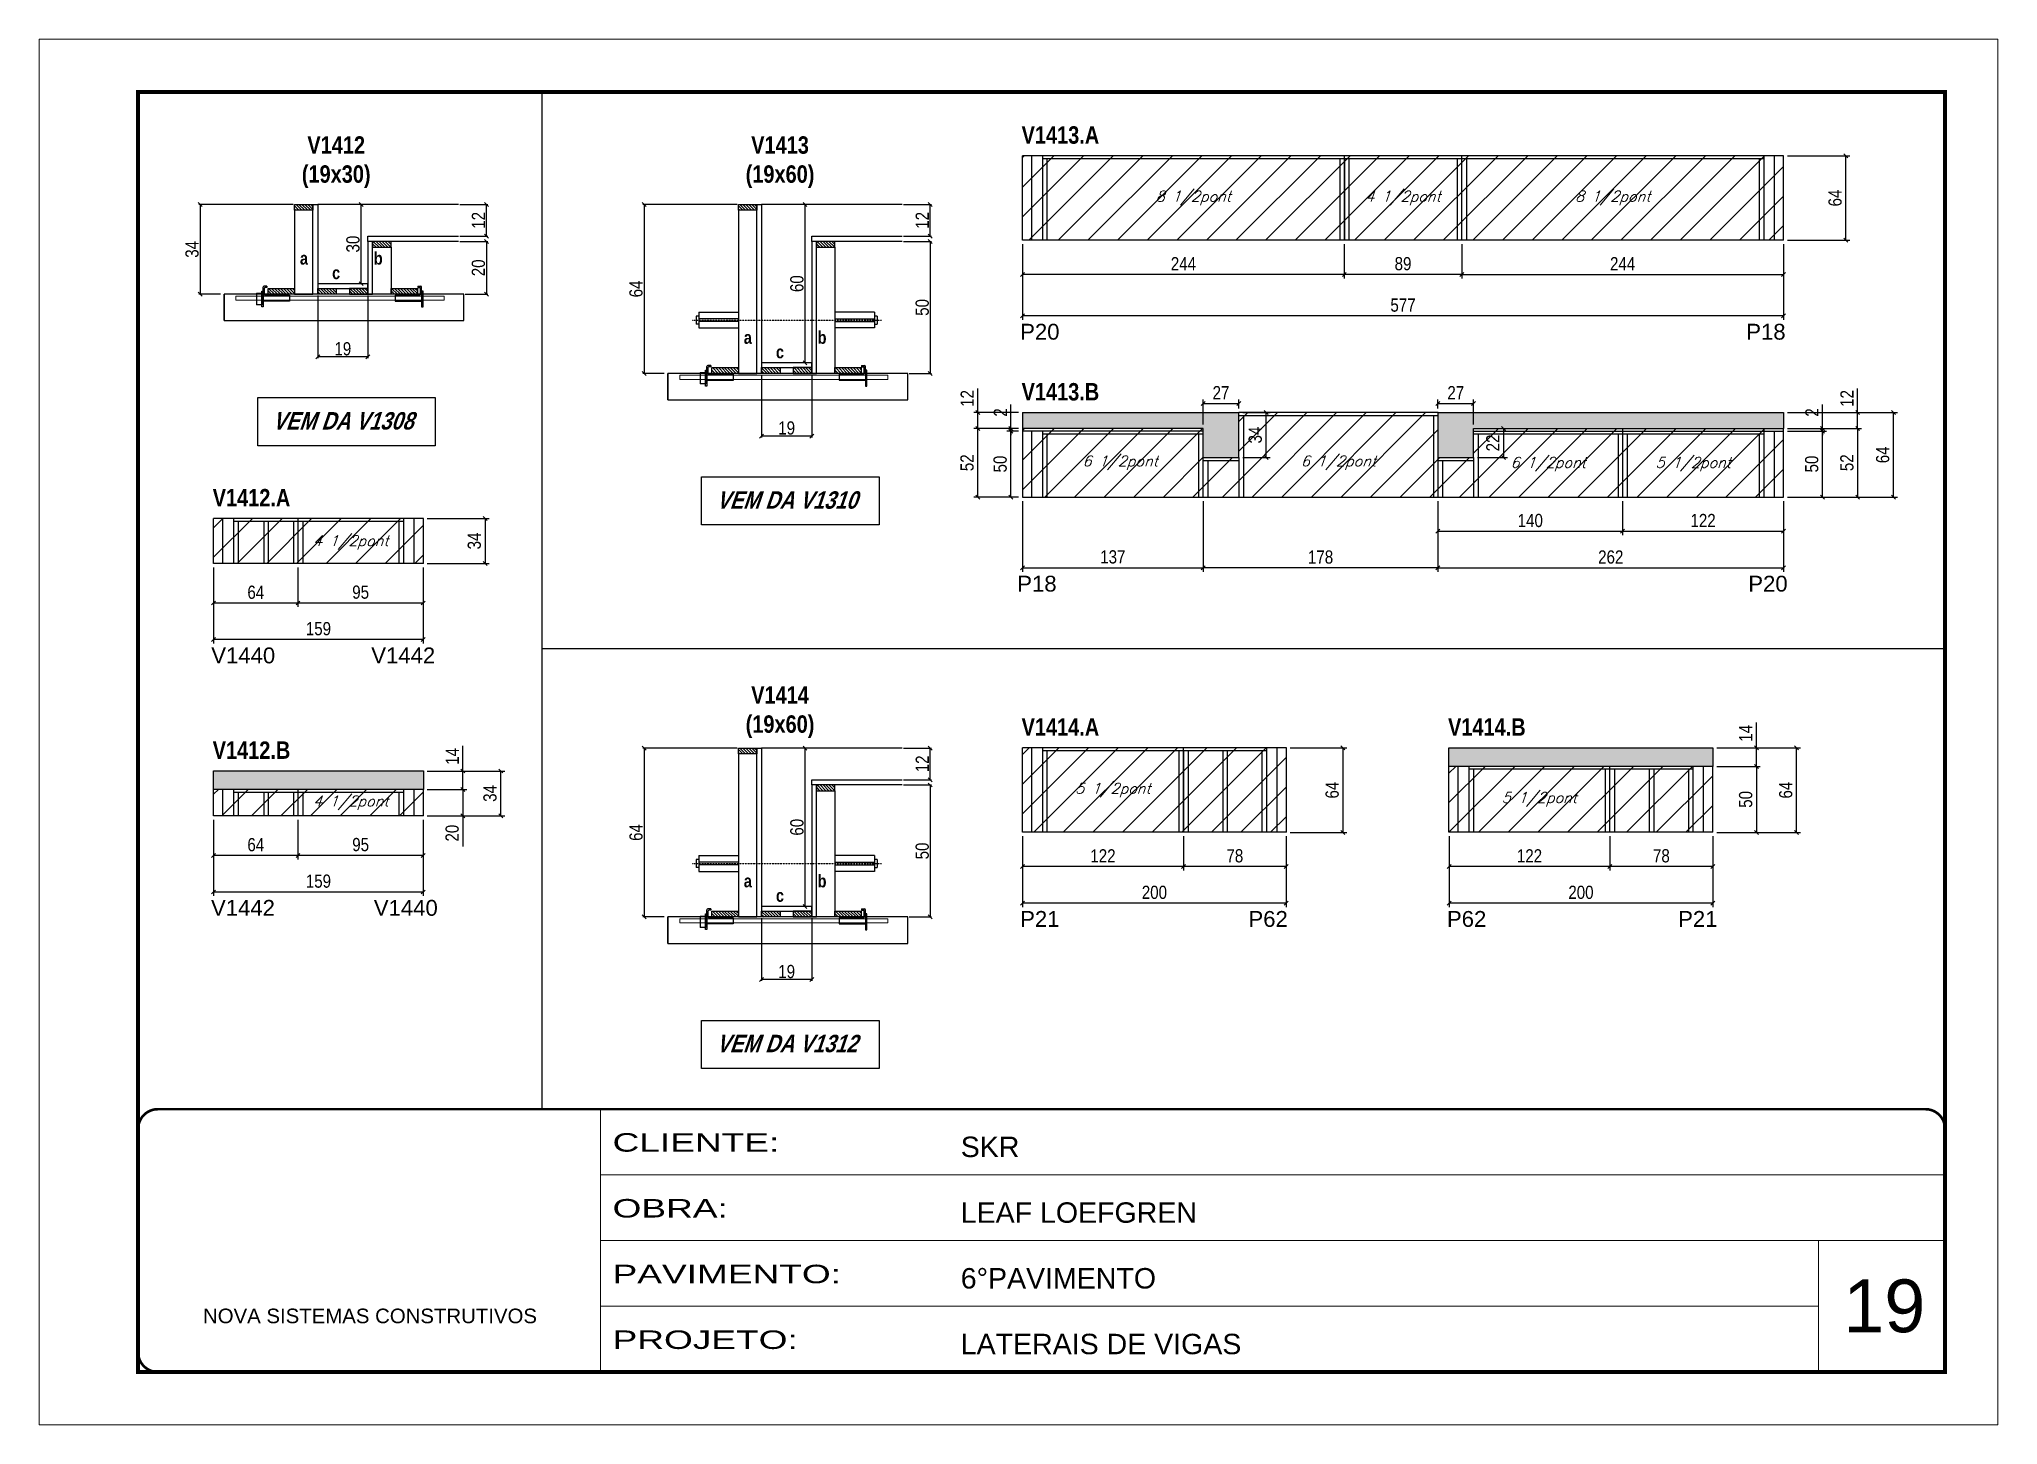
# Model space of a CAD drawing. Extents: x 3309 to 9563, y -2522 to 14608.
# Drawn here: x 6493 to 7978, y 8964 to 10014 of the extents above; entities that cross this region are included whole.
import ezdxf

# ---------------------------------------------------------------- set-up
doc = ezdxf.new("R2010")
doc.units = 0
for name, pattern in [('CONTINUO', [0]), ('DASHED', [0.75, 0.5, -0.25]), ('HIDDEN', [0.375, 0.25, -0.125])]:
    doc.linetypes.add(name, pattern=pattern)
for name, color, linetype in [('5', 5, 'Continuous'), ('barrote', 251, 'Continuous'), ('COTA', 241, 'Continuous'), ('detalhes', 4, 'Continuous'), ('NOMENCLATURA', 7, 'Continuous'), ('Painéis', 200, 'Continuous'), ('presilha', 1, 'Continuous'), ('SARR_2.2x10', 60, 'Continuous'), ('SARR_2.2x7', 40, 'Continuous'), ('SARR_3.5x7', 81, 'Continuous'), ('TENSOR', 3, 'Continuous'), ('texto', 7, 'Continuous')]:
    doc.layers.add(name, color=color, linetype=linetype)
for name, color, linetype, lineweight in [('CARIMBO', 255, 'Continuous', 9), ('CONCRETO', 251, 'Continuous', 25), ('Folhas', 255, 'Continuous', 9), ('Hachura', 251, 'Continuous', 9), ('SARRAFO DE PRESSAO', 251, 'DASHED', 9), ('SCO-___-LAJ', 2, 'Continuous', 0)]:
    doc.layers.add(name, color=color, linetype=linetype, lineweight=lineweight)
doc.styles.add('ARIAL', font='arial.ttf')
doc.styles.add('COTA TECNICA', font='techl___.ttf', dxfattribs={"height": 10})
doc.styles.add('COTA TECNICA 2X', font='techl___.ttf', dxfattribs={"height": 10})
doc.styles.add('Romans', font='romans.shx')
doc.styles.get("Standard").update_dxf_attribs({"font": 'arial.ttf'})
doc.styles.add('TECNICA', font='techb___.ttf', dxfattribs={"height": 10})
doc.styles.add('Tecnologia', font='')
doc.styles.get('Tecnologia').set_extended_font_data('Forgotten Futurist')
doc.dimstyles.new('PAINEL', dxfattribs={"dimtxt": 10, "dimasz": 3, "dimexe": 3, "dimexo": 3, "dimgap": 3, "dimtad": 1, "dimdec": 1, "dimzin": 12, "dimdsep": 46, "dimtxsty": 'COTA TECNICA', "dimblk1": 'OBLIQUE', "dimblk2": 'OBLIQUE', "dimsah": 1, "dimcen": 0.9, "dimclrd": 4, "dimclre": 4, "dimclrt": 240, "dimadec": 1, "dimazin": 3, "dimtfac": 1, "dimtdec": 1, "dimtmove": 0, "dimatfit": 3, "dimfxl": 1, "dimtolj": 1, "dimtzin": 12, "dimarcsym": 0})
doc.dimstyles.new('SECAO', dxfattribs={"dimscale": 0.333333, "dimtxt": 5, "dimasz": 9, "dimexe": 3, "dimexo": 3, "dimgap": 3, "dimtad": 1, "dimdec": 1, "dimlfac": 0.5, "dimzin": 12, "dimdsep": 46, "dimtxsty": 'COTA TECNICA 2X', "dimblk1": 'OBLIQUE', "dimblk2": 'OBLIQUE', "dimsah": 1, "dimcen": 0.9, "dimclrd": 4, "dimclre": 4, "dimclrt": 240, "dimadec": 1, "dimazin": 3, "dimtfac": 1, "dimtdec": 1, "dimtmove": 0, "dimatfit": 3, "dimfxl": 1, "dimtolj": 1, "dimtzin": 12, "dimarcsym": 0})
pattern_1 = [(135, (39939.6072, -113691.8887), (-1.122532015, -1.122532015), [])]
pattern_2 = [(45, (-1585, -1148.575), (-11.22532, 11.22532), [])]
pattern_3 = [(135, (40276.1088, -113751.8887), (-1.122532015, -1.122532015), [])]
pattern_4 = [(135, (40276.1088, -114163.7617), (-1.122532015, -1.122532015), [])]

msp = doc.modelspace()

# ---------------------------------------------------------------- texts
at = {"layer": '5', "linetype": 'Continuous'}
for s, rotation, p in [('P20', 0.00004, (7236.64, 9785.88)), ('P18', 0.00004, (7787.15, 9785.88)), ('P18', 359.99996, (7234.44, 9594.97)), ('P20', 359.99996, (7788.68, 9594.97)), ('V1440', 0.00004, (6623.35, 9540.6)), ('V1442', 0.00004, (6744.66, 9540.6)), ('V1442', 359.99996, (6623.14, 9349.3)), ('V1440', 359.99996, (6746.61, 9349.3)), ('P21', 0.00004, (7236.64, 9340.9)), ('P62', 0.00004, (7409.73, 9340.9)), ('P62', 359.99996, (7560.22, 9340.9)), ('P21', 359.99996, (7735.51, 9340.9))]:
    msp.add_text(s, height=12, rotation=rotation, dxfattribs=at).set_placement(p)
at = {"layer": 'CARIMBO', "style": 'ARIAL'}
msp.add_text('19', height=40, dxfattribs=at).set_placement((7860.73, 9033.7))
at = {"layer": 'detalhes', "style": 'TECNICA'}
for s, p in [('a', (6690.59, 9842.72)), ('b', (6746.57, 9842.71)), ('c', (6714.96, 9831.75)), ('a', (7027.1, 9782.72)), ('b', (7083.07, 9782.71)), ('c', (7051.46, 9771.75)), ('a', (7027.1, 9370.85)), ('b', (7083.07, 9370.83)), ('c', (7051.46, 9359.88))]:
    msp.add_text(s, height=9.6, dxfattribs=at).set_placement(p)
at = {"layer": 'NOMENCLATURA', "style": 'TECNICA'}
for s, p in [('V1413.A', (7237.72, 9934.38)), ('V1413.B', (7237.72, 9739.79)), ('V1412.A', (6624.43, 9659.52)), ('V1414.A', (7237.72, 9485.73)), ('V1414.B', (7561.04, 9485.73)), ('V1412.B', (6624.43, 9468.22))]:
    msp.add_text(s, height=13.2, dxfattribs=at).set_placement(p)
at = {"layer": 'NOMENCLATURA', "char_height": 13.2, "attachment_point": 2, "style": 'TECNICA'}
for s, insert in [('V1412\\P(19x30)', (6718.07, 9939.98)), ('V1413\\P(19x60)', (7054.57, 9939.98)), ('V1414\\P(19x60)', (7054.57, 9523.18))]:
    msp.add_mtext_dynamic_manual_height_columns(s, width=300.2766, gutter_width=1, heights=[0], dxfattribs=dict(at, insert=insert))
at = {"layer": 'NOMENCLATURA', "char_height": 13.2, "width": 300.2766, "attachment_point": 2, "style": 'TECNICA'}
for s, insert in [('{\\Q19;VEM DA V1308}', (6723.07, 9730.96)), ('{\\Q19;VEM DA V1310}', (7059.57, 9670.96)), ('{\\Q19;VEM DA V1312}', (7059.57, 9259.09))]:
    msp.add_mtext(s, dxfattribs=dict(at, insert=insert))
at = {"layer": 'texto', "color": 2, "char_height": 8, "attachment_point": 5, "style": 'Romans'}
for s, insert in [('{\\Q19;\\C256;8 1/2pont}', (7367.94, 9893.2)), ('{\\Q19;\\C256;4 1/2pont}', (7526.94, 9893.2)), ('{\\Q19;\\C256;8 1/2pont}', (7685.94, 9893.2)), ('{\\Q19;\\C256;6 1/2pont}', (7312.44, 9692.61)), ('{\\Q19;\\C256;6 1/2pont}', (7477.94, 9692.61)), ('{\\Q19;\\C256;6 1/2pont}', (7636.94, 9691.51)), ('{\\Q19;\\C256;5 1/2pont}', (7746.94, 9691.51)), ('{\\Q19;\\C256;4 1/2pont}', (6729.15, 9632.23)), ('{\\Q19;\\C256;5 1/2pont}', (7306.94, 9444.54)), ('{\\Q19;\\C256;4 1/2pont}', (6729.15, 9434.93)), ('{\\Q19;\\C256;5 1/2pont}', (7630.25, 9437.54))]:
    msp.add_mtext(s, dxfattribs=dict(at, insert=insert))

# ---------------------------------------------------------------- blocks, each defined once
blk = doc.blocks.new('9999999999')
at = {"color": 30, "linetype": 'CONTINUO'}
for p, q in [((98564.6, 34230.2), (98564.6, 34429.4)), ((98564.6, 34379.6), (99584, 34379.6)), ((98564.6, 34329.8), (99488, 34329.8)), ((99584, 34329.8), (99488, 34329.8)), ((99488, 34329.8), (99488, 34230.2)), ((98564.6, 34280), (99488, 34280))]:
    blk.add_line(p, q, dxfattribs=at)
at = {"color": 30, "linetype": 'CONTINUO', "const_width": 2}
blk.add_lwpolyline([(99584, 34230.2), (99584, 34414.4, 0.414214), (99569, 34429.4), (98229, 34429.4, 0.414214), (98214, 34414.4), (98214, 34245.2, 0.414214), (98229, 34230.2), (99584, 34230.2)], format="xyb", dxfattribs=at)
at = {"layer": 'Folhas'}
blk.add_lwpolyline([(98139, 34190.2), (99624, 34190.2), (99624, 35240.2), (98139, 35240.2)], close=True, dxfattribs=at)
at = {"layer": 'Folhas', "color": 30, "const_width": 3}
blk.add_lwpolyline([(98214, 34230.2), (99584, 34230.2), (99584, 35200.2), (98214, 35200.2)], close=True, dxfattribs=at)
at = {"color": 7, "linetype": 'Continuous', "ltscale": 5, "style": 'ARIAL'}
for s, height, p in [('SKR', 15.48, (98837.7, 34393.1)), ('LEAF LOEFGREN', 15.483, (98837.7, 34343.3)), ('6°PAVIMENTO', 15.483, (98837.7, 34293.5)), ('NOVA SISTEMAS CONSTRUTIVOS', 11.059, (98263.2, 34267.2)), ('LATERAIS DE VIGAS', 15.483, (98837.7, 34243.7))]:
    blk.add_text(s, height=height, dxfattribs=at).set_placement(p)
at = {"layer": 'Folhas', "color": 7, "style": 'Tecnologia', "width": 1.5}
for s, p in [('CLIENTE:', (98573.7, 34397.2)), ('OBRA:', (98573.7, 34347.3)), ('PAVIMENTO:', (98573.7, 34297.5)), ('PROJETO:', (98573.7, 34247.7))]:
    blk.add_text(s, height=14, dxfattribs=at).set_placement(p)
blk = doc.blocks.new('_Oblique')
at = {"color": 0, "linetype": 'ByBlock', "lineweight": -2}
blk.add_line((-0.5, -0.5), (0.5, 0.5), dxfattribs=at)
blk = doc.blocks.new('*D2049')
at = {"layer": 'COTA', "color": 4, "lineweight": -2, "transparency": 16777216}
for p, q in [((6704.1, 9819.3), (6704.1, 9771.8)), ((6742.1, 9819.3), (6742.1, 9771.8)), ((6742.1, 9772.8), (6704.1, 9772.8))]:
    blk.add_line(p, q, dxfattribs=at)
at = {"layer": 'Defpoints', "color": 0, "transparency": 16777216}
for p in [(6704.1, 9820.3), (6742.1, 9820.3), (6704.1, 9772.8)]:
    blk.add_point(p, dxfattribs=at)
at = {"layer": 'COTA', "color": 4, "lineweight": -2, "transparency": 16777216, "xscale": 3, "yscale": 3, "zscale": 3, "rotation": 180}
blk.add_blockref('_Oblique', (6704.1, 9772.8), dxfattribs=at)
at = {"layer": 'COTA', "color": 4, "lineweight": -2, "transparency": 16777216, "xscale": 3, "yscale": 3, "zscale": 3}
blk.add_blockref('_Oblique', (6742.1, 9772.8), dxfattribs=at)
at = {"layer": 'COTA', "color": 240, "transparency": 16777216, "insert": (6723.1, 9778.9), "char_height": 10, "attachment_point": 5, "style": 'COTA TECNICA 2X'}
blk.add_mtext('\\A1;19', dxfattribs=at)
blk = doc.blocks.new('PRESILHA METÁLICA 1')
at = {"layer": 'presilha'}
for p, q in [((0, 13), (6, 13)), ((0, 13), (0, 0)), ((6, 0), (0, 0)), ((6, 15.5), (7.5, 15.5)), ((6, -2.5), (6, 15.5)), ((6, 13), (6, 0)), ((7.5, 10.6), (7.5, 19.9)), ((7.5, 15.5), (7.5, -2.5)), ((37.5, 4.1), (7.5, 4.1)), ((12, 21), (8.6, 21)), ((9, 11.6), (9, 18.9)), ((12, 19.5), (9.6, 19.5)), ((37.5, 11), (9.6, 11)), ((12, 21), (12, 19.5)), ((37.5, 11), (37.5, 4.1)), ((7.5, -2.5), (6, -2.5))]:
    blk.add_line(p, q, dxfattribs=at)
for centre, radius, start, end in [((8.6, 19.9), 1.14, 90, 180), ((9.6, 18.9), 0.57, 90, 180), ((9.6, 11.6), 0.57, 180, 270)]:
    blk.add_arc(centre, radius, start, end, dxfattribs=at)
blk = doc.blocks.new('PRESILHA METÁLICA 2')
at = {"layer": 'presilha'}
for p, q in [((-5.2, 23.5), (-5.2, 22)), ((-5.2, 23.5), (-1.9, 23.5)), ((-0.8, 14.6), (-0.8, 22.4)), ((-30.8, 13.5), (-30.8, 6.6)), ((-30.8, 13.5), (-2.8, 13.5)), ((-30.8, 6.6), (-0.8, 6.6)), ((-5.2, 22), (-2.8, 22)), ((-2.2, 14.1), (-2.2, 21.4)), ((0.8, 18), (-0.8, 18)), ((-0.8, 18), (-0.8, 0)), ((-0.8, 0), (0.8, 0)), ((0.8, 0), (0.8, 18))]:
    blk.add_line(p, q, dxfattribs=at)
for centre, radius, start, end in [((-1.9, 22.4), 1.14, 0, 90), ((-2.8, 21.4), 0.57, 0, 90), ((-2.8, 14.1), 0.57, 270, 0)]:
    blk.add_arc(centre, radius, start, end, dxfattribs=at)
blk = doc.blocks.new('*D2050')
at = {"layer": 'COTA', "color": 4, "lineweight": -2, "transparency": 16777216}
for p, q in [((6685.5, 9888.3), (6614, 9888.3)), ((6615, 9888.3), (6615, 9820.3)), ((6630.3, 9820.3), (6614, 9820.3))]:
    blk.add_line(p, q, dxfattribs=at)
at = {"layer": 'Defpoints', "color": 0, "transparency": 16777216}
for p in [(6686.5, 9888.3), (6615, 9820.3), (6631.3, 9820.3)]:
    blk.add_point(p, dxfattribs=at)
at = {"layer": 'COTA', "color": 4, "lineweight": -2, "transparency": 16777216, "xscale": 3, "yscale": 3, "zscale": 3}
for p, rotation in [((6615, 9888.3), 90), ((6615, 9820.3), 270)]:
    blk.add_blockref('_Oblique', p, dxfattribs=dict(at, rotation=rotation))
at = {"layer": 'COTA', "color": 240, "transparency": 16777216, "insert": (6608.8, 9854.3), "char_height": 10, "attachment_point": 5, "rotation": 90, "style": 'COTA TECNICA 2X'}
blk.add_mtext('\\A1;34', dxfattribs=at)
blk = doc.blocks.new('*D2051')
at = {"layer": 'COTA', "color": 4, "lineweight": -2, "transparency": 16777216}
for p, q in [((6811.8, 9860.3), (6833, 9860.3)), ((6832, 9860.3), (6832, 9820.3)), ((6815.9, 9820.3), (6833, 9820.3))]:
    blk.add_line(p, q, dxfattribs=at)
at = {"layer": 'Defpoints', "color": 0, "transparency": 16777216}
for p in [(6810.8, 9860.3), (6814.9, 9820.3), (6832, 9820.3)]:
    blk.add_point(p, dxfattribs=at)
at = {"layer": 'COTA', "color": 4, "lineweight": -2, "transparency": 16777216, "xscale": 3, "yscale": 3, "zscale": 3}
for p, rotation in [((6832, 9860.3), 90), ((6832, 9820.3), 270)]:
    blk.add_blockref('_Oblique', p, dxfattribs=dict(at, rotation=rotation))
at = {"layer": 'COTA', "color": 240, "transparency": 16777216, "insert": (6825.9, 9840.3), "char_height": 10, "attachment_point": 5, "rotation": 90, "style": 'COTA TECNICA 2X'}
blk.add_mtext('\\A1;20', dxfattribs=at)
blk = doc.blocks.new('*D2052')
at = {"layer": 'COTA', "color": 4, "lineweight": -2, "transparency": 16777216}
for p, q in [((6741.1, 9888.3), (6736, 9888.3)), ((6737, 9828.3), (6737, 9888.3)), ((6741.1, 9828.3), (6736, 9828.3))]:
    blk.add_line(p, q, dxfattribs=at)
at = {"layer": 'Defpoints', "color": 0, "transparency": 16777216}
for p in [(6737, 9888.3), (6742.1, 9888.3), (6742.1, 9828.3)]:
    blk.add_point(p, dxfattribs=at)
at = {"layer": 'COTA', "color": 4, "lineweight": -2, "transparency": 16777216, "xscale": 3, "yscale": 3, "zscale": 3}
for p, rotation in [((6737, 9888.3), 90), ((6737, 9828.3), 270)]:
    blk.add_blockref('_Oblique', p, dxfattribs=dict(at, rotation=rotation))
at = {"layer": 'COTA', "color": 240, "transparency": 16777216, "insert": (6730.8, 9858.3), "char_height": 10, "attachment_point": 5, "rotation": 90, "style": 'COTA TECNICA 2X'}
blk.add_mtext('\\A1;30', dxfattribs=at)
blk = doc.blocks.new('*D2053')
at = {"layer": 'COTA', "color": 4, "lineweight": -2, "transparency": 16777216}
for p, q in [((6811.8, 9888.3), (6833, 9888.3)), ((6832, 9864.3), (6832, 9888.3)), ((6811.8, 9864.3), (6833, 9864.3))]:
    blk.add_line(p, q, dxfattribs=at)
at = {"layer": 'Defpoints', "color": 0, "transparency": 16777216}
for p in [(6810.8, 9888.3), (6832, 9888.3), (6810.8, 9864.3)]:
    blk.add_point(p, dxfattribs=at)
at = {"layer": 'COTA', "color": 4, "lineweight": -2, "transparency": 16777216, "xscale": 3, "yscale": 3, "zscale": 3}
for p, rotation in [((6832, 9888.3), 90), ((6832, 9864.3), 270)]:
    blk.add_blockref('_Oblique', p, dxfattribs=dict(at, rotation=rotation))
at = {"layer": 'COTA', "color": 240, "transparency": 16777216, "insert": (6825.9, 9876.3), "char_height": 10, "attachment_point": 5, "rotation": 90, "style": 'COTA TECNICA 2X'}
blk.add_mtext('\\A1;12', dxfattribs=at)
blk = doc.blocks.new('*D2054')
at = {"layer": 'COTA', "color": 4, "linetype": 'ByBlock', "lineweight": -2, "transparency": 16777216}
for p, q in [((6689.1, 9613.3), (6689.1, 9583.3)), ((6784.1, 9613.3), (6784.1, 9583.3)), ((6784.1, 9586.3), (6689.1, 9586.3))]:
    blk.add_line(p, q, dxfattribs=at)
at = {"layer": 'Defpoints', "color": 0, "linetype": 'ByBlock', "transparency": 16777216}
for p in [(6689.1, 9616.3), (6784.1, 9616.3), (6689.1, 9586.3)]:
    blk.add_point(p, dxfattribs=at)
at = {"layer": 'COTA', "color": 4, "linetype": 'ByBlock', "lineweight": -2, "transparency": 16777216, "xscale": 3, "yscale": 3, "zscale": 3, "rotation": 180}
blk.add_blockref('_Oblique', (6689.1, 9586.3), dxfattribs=at)
at = {"layer": 'COTA', "color": 4, "linetype": 'ByBlock', "lineweight": -2, "transparency": 16777216, "xscale": 3, "yscale": 3, "zscale": 3}
blk.add_blockref('_Oblique', (6784.1, 9586.3), dxfattribs=at)
at = {"layer": 'COTA', "color": 240, "linetype": 'ByBlock', "transparency": 16777216, "insert": (6736.6, 9594.5), "char_height": 10, "attachment_point": 5, "style": 'COTA TECNICA'}
blk.add_mtext('\\A1;95', dxfattribs=at)
blk = doc.blocks.new('*D2055')
at = {"layer": 'COTA', "color": 4, "linetype": 'ByBlock', "lineweight": -2, "transparency": 16777216}
for p, q in [((6625.1, 9613.3), (6625.1, 9583.3)), ((6689.1, 9613.3), (6689.1, 9583.3)), ((6689.1, 9586.3), (6625.1, 9586.3))]:
    blk.add_line(p, q, dxfattribs=at)
at = {"layer": 'Defpoints', "color": 0, "linetype": 'ByBlock', "transparency": 16777216}
for p in [(6625.1, 9616.3), (6689.1, 9616.3), (6625.1, 9586.3)]:
    blk.add_point(p, dxfattribs=at)
at = {"layer": 'COTA', "color": 4, "linetype": 'ByBlock', "lineweight": -2, "transparency": 16777216, "xscale": 3, "yscale": 3, "zscale": 3, "rotation": 180}
blk.add_blockref('_Oblique', (6625.1, 9586.3), dxfattribs=at)
at = {"layer": 'COTA', "color": 4, "linetype": 'ByBlock', "lineweight": -2, "transparency": 16777216, "xscale": 3, "yscale": 3, "zscale": 3}
blk.add_blockref('_Oblique', (6689.1, 9586.3), dxfattribs=at)
at = {"layer": 'COTA', "color": 240, "linetype": 'ByBlock', "transparency": 16777216, "insert": (6657.1, 9594.4), "char_height": 10, "attachment_point": 5, "style": 'COTA TECNICA'}
blk.add_mtext('\\A1;64', dxfattribs=at)
blk = doc.blocks.new('*D2078')
at = {"layer": 'COTA', "color": 4, "linetype": 'ByBlock', "lineweight": -2, "transparency": 16777216}
for p, q in [((6625.1, 9613.3), (6625.1, 9555.6)), ((6784.1, 9613.3), (6784.1, 9555.6)), ((6784.1, 9558.6), (6625.1, 9558.6))]:
    blk.add_line(p, q, dxfattribs=at)
at = {"layer": 'Defpoints', "color": 0, "linetype": 'ByBlock', "transparency": 16777216}
for p in [(6625.1, 9616.3), (6784.1, 9616.3), (6625.1, 9558.6)]:
    blk.add_point(p, dxfattribs=at)
at = {"layer": 'COTA', "color": 4, "linetype": 'ByBlock', "lineweight": -2, "transparency": 16777216, "xscale": 3, "yscale": 3, "zscale": 3, "rotation": 180}
blk.add_blockref('_Oblique', (6625.1, 9558.6), dxfattribs=at)
at = {"layer": 'COTA', "color": 4, "linetype": 'ByBlock', "lineweight": -2, "transparency": 16777216, "xscale": 3, "yscale": 3, "zscale": 3}
blk.add_blockref('_Oblique', (6784.1, 9558.6), dxfattribs=at)
at = {"layer": 'COTA', "color": 240, "linetype": 'ByBlock', "transparency": 16777216, "insert": (6704.6, 9566.8), "char_height": 10, "attachment_point": 5, "style": 'COTA TECNICA'}
blk.add_mtext('\\A1;159', dxfattribs=at)
blk = doc.blocks.new('*D2079')
at = {"layer": 'COTA', "color": 4, "lineweight": -2, "transparency": 16777216}
for p, q in [((6787.1, 9650.3), (6834, 9650.3)), ((6831, 9650.3), (6831, 9616.3)), ((6787.1, 9616.3), (6834, 9616.3))]:
    blk.add_line(p, q, dxfattribs=at)
at = {"layer": 'Defpoints', "color": 0, "transparency": 16777216}
for p in [(6784.1, 9650.3), (6784.1, 9616.3), (6831, 9616.3)]:
    blk.add_point(p, dxfattribs=at)
at = {"layer": 'COTA', "color": 4, "lineweight": -2, "transparency": 16777216, "xscale": 3, "yscale": 3, "zscale": 3}
for p, rotation in [((6831, 9650.3), 90), ((6831, 9616.3), 270)]:
    blk.add_blockref('_Oblique', p, dxfattribs=dict(at, rotation=rotation))
at = {"layer": 'COTA', "color": 240, "transparency": 16777216, "insert": (6822.8, 9633.3), "char_height": 10, "attachment_point": 5, "rotation": 90, "style": 'COTA TECNICA'}
blk.add_mtext('\\A1;34', dxfattribs=at)
blk = doc.blocks.new('*D2056')
at = {"layer": 'COTA', "color": 4, "linetype": 'ByBlock', "lineweight": -2, "transparency": 16777216}
for p, q in [((6689.1, 9422), (6689.1, 9392)), ((6784.1, 9422), (6784.1, 9392)), ((6784.1, 9395), (6689.1, 9395))]:
    blk.add_line(p, q, dxfattribs=at)
at = {"layer": 'Defpoints', "color": 0, "linetype": 'ByBlock', "transparency": 16777216}
for p in [(6689.1, 9425), (6784.1, 9425), (6689.1, 9395)]:
    blk.add_point(p, dxfattribs=at)
at = {"layer": 'COTA', "color": 4, "linetype": 'ByBlock', "lineweight": -2, "transparency": 16777216, "xscale": 3, "yscale": 3, "zscale": 3, "rotation": 180}
blk.add_blockref('_Oblique', (6689.1, 9395), dxfattribs=at)
at = {"layer": 'COTA', "color": 4, "linetype": 'ByBlock', "lineweight": -2, "transparency": 16777216, "xscale": 3, "yscale": 3, "zscale": 3}
blk.add_blockref('_Oblique', (6784.1, 9395), dxfattribs=at)
at = {"layer": 'COTA', "color": 240, "linetype": 'ByBlock', "transparency": 16777216, "insert": (6736.6, 9403.2), "char_height": 10, "attachment_point": 5, "style": 'COTA TECNICA'}
blk.add_mtext('\\A1;95', dxfattribs=at)
blk = doc.blocks.new('*D2057')
at = {"layer": 'COTA', "color": 4, "linetype": 'ByBlock', "lineweight": -2, "transparency": 16777216}
for p, q in [((6625.1, 9422), (6625.1, 9392)), ((6689.1, 9422), (6689.1, 9392)), ((6689.1, 9395), (6625.1, 9395))]:
    blk.add_line(p, q, dxfattribs=at)
at = {"layer": 'Defpoints', "color": 0, "linetype": 'ByBlock', "transparency": 16777216}
for p in [(6625.1, 9425), (6689.1, 9425), (6625.1, 9395)]:
    blk.add_point(p, dxfattribs=at)
at = {"layer": 'COTA', "color": 4, "linetype": 'ByBlock', "lineweight": -2, "transparency": 16777216, "xscale": 3, "yscale": 3, "zscale": 3, "rotation": 180}
blk.add_blockref('_Oblique', (6625.1, 9395), dxfattribs=at)
at = {"layer": 'COTA', "color": 4, "linetype": 'ByBlock', "lineweight": -2, "transparency": 16777216, "xscale": 3, "yscale": 3, "zscale": 3}
blk.add_blockref('_Oblique', (6689.1, 9395), dxfattribs=at)
at = {"layer": 'COTA', "color": 240, "linetype": 'ByBlock', "transparency": 16777216, "insert": (6657.1, 9403.1), "char_height": 10, "attachment_point": 5, "style": 'COTA TECNICA'}
blk.add_mtext('\\A1;64', dxfattribs=at)
blk = doc.blocks.new('*D2080')
at = {"layer": 'COTA', "color": 4, "linetype": 'ByBlock', "lineweight": -2, "transparency": 16777216}
for p, q in [((6625.1, 9422), (6625.1, 9364.3)), ((6784.1, 9422), (6784.1, 9364.3)), ((6784.1, 9367.3), (6625.1, 9367.3))]:
    blk.add_line(p, q, dxfattribs=at)
at = {"layer": 'Defpoints', "color": 0, "linetype": 'ByBlock', "transparency": 16777216}
for p in [(6625.1, 9425), (6784.1, 9425), (6625.1, 9367.3)]:
    blk.add_point(p, dxfattribs=at)
at = {"layer": 'COTA', "color": 4, "linetype": 'ByBlock', "lineweight": -2, "transparency": 16777216, "xscale": 3, "yscale": 3, "zscale": 3, "rotation": 180}
blk.add_blockref('_Oblique', (6625.1, 9367.3), dxfattribs=at)
at = {"layer": 'COTA', "color": 4, "linetype": 'ByBlock', "lineweight": -2, "transparency": 16777216, "xscale": 3, "yscale": 3, "zscale": 3}
blk.add_blockref('_Oblique', (6784.1, 9367.3), dxfattribs=at)
at = {"layer": 'COTA', "color": 240, "linetype": 'ByBlock', "transparency": 16777216, "insert": (6704.6, 9375.5), "char_height": 10, "attachment_point": 5, "style": 'COTA TECNICA'}
blk.add_mtext('\\A1;159', dxfattribs=at)
blk = doc.blocks.new('*D2081')
at = {"layer": 'COTA', "color": 4, "lineweight": -2, "transparency": 16777216}
for p, q in [((6787.1, 9445), (6817.1, 9445)), ((6814.1, 9445), (6814.1, 9425)), ((6787.1, 9425), (6817.1, 9425)), ((6814.1, 9425), (6814.1, 9401.8))]:
    blk.add_line(p, q, dxfattribs=at)
at = {"layer": 'Defpoints', "color": 0, "transparency": 16777216}
for p in [(6784.1, 9445), (6784.1, 9425), (6814.1, 9425)]:
    blk.add_point(p, dxfattribs=at)
at = {"layer": 'COTA', "color": 4, "lineweight": -2, "transparency": 16777216, "xscale": 3, "yscale": 3, "zscale": 3}
for p, rotation in [((6814.1, 9445), 90), ((6814.1, 9425), 270)]:
    blk.add_blockref('_Oblique', p, dxfattribs=dict(at, rotation=rotation))
at = {"layer": 'COTA', "color": 240, "transparency": 16777216, "insert": (6806, 9411.9), "char_height": 10, "attachment_point": 5, "rotation": 90, "style": 'COTA TECNICA'}
blk.add_mtext('\\A1;20', dxfattribs=at)
blk = doc.blocks.new('*D2082')
at = {"layer": 'COTA', "color": 4, "lineweight": -2, "transparency": 16777216}
for p, q in [((6814.1, 9459), (6814.1, 9478.2)), ((6787.1, 9459), (6817.1, 9459)), ((6787.1, 9445), (6817.1, 9445)), ((6814.1, 9445), (6814.1, 9459))]:
    blk.add_line(p, q, dxfattribs=at)
at = {"layer": 'Defpoints', "color": 0, "transparency": 16777216}
for p in [(6784.1, 9459), (6784.1, 9445), (6814.1, 9459)]:
    blk.add_point(p, dxfattribs=at)
at = {"layer": 'COTA', "color": 4, "lineweight": -2, "transparency": 16777216, "xscale": 3, "yscale": 3, "zscale": 3}
for p, rotation in [((6814.1, 9459), 90), ((6814.1, 9445), 270)]:
    blk.add_blockref('_Oblique', p, dxfattribs=dict(at, rotation=rotation))
at = {"layer": 'COTA', "color": 240, "transparency": 16777216, "insert": (6806.1, 9470.1), "char_height": 10, "attachment_point": 5, "rotation": 90, "style": 'COTA TECNICA'}
blk.add_mtext('\\A1;14', dxfattribs=at)
blk = doc.blocks.new('*D2083')
at = {"layer": 'COTA', "color": 4, "lineweight": -2, "transparency": 16777216}
for p, q in [((6787.1, 9459), (6845.9, 9459)), ((6842.9, 9425), (6842.9, 9459)), ((6787.1, 9425), (6845.9, 9425))]:
    blk.add_line(p, q, dxfattribs=at)
at = {"layer": 'Defpoints', "color": 0, "transparency": 16777216}
for p in [(6784.1, 9459), (6842.9, 9459), (6784.1, 9425)]:
    blk.add_point(p, dxfattribs=at)
at = {"layer": 'COTA', "color": 4, "lineweight": -2, "transparency": 16777216, "xscale": 3, "yscale": 3, "zscale": 3}
for p, rotation in [((6842.9, 9459), 90), ((6842.9, 9425), 270)]:
    blk.add_blockref('_Oblique', p, dxfattribs=dict(at, rotation=rotation))
at = {"layer": 'COTA', "color": 240, "transparency": 16777216, "insert": (6834.7, 9442), "char_height": 10, "attachment_point": 5, "rotation": 90, "style": 'COTA TECNICA'}
blk.add_mtext('\\A1;34', dxfattribs=at)
blk = doc.blocks.new('*D2058')
at = {"layer": 'COTA', "color": 4, "lineweight": -2, "transparency": 16777216}
for p, q in [((7040.6, 9759.3), (7040.6, 9711.8)), ((7078.6, 9759.3), (7078.6, 9711.8)), ((7078.6, 9712.8), (7040.6, 9712.8))]:
    blk.add_line(p, q, dxfattribs=at)
at = {"layer": 'Defpoints', "color": 0, "transparency": 16777216}
for p in [(7040.6, 9760.3), (7078.6, 9760.3), (7040.6, 9712.8)]:
    blk.add_point(p, dxfattribs=at)
at = {"layer": 'COTA', "color": 4, "lineweight": -2, "transparency": 16777216, "xscale": 3, "yscale": 3, "zscale": 3, "rotation": 180}
blk.add_blockref('_Oblique', (7040.6, 9712.8), dxfattribs=at)
at = {"layer": 'COTA', "color": 4, "lineweight": -2, "transparency": 16777216, "xscale": 3, "yscale": 3, "zscale": 3}
blk.add_blockref('_Oblique', (7078.6, 9712.8), dxfattribs=at)
at = {"layer": 'COTA', "color": 240, "transparency": 16777216, "insert": (7059.6, 9718.9), "char_height": 10, "attachment_point": 5, "style": 'COTA TECNICA 2X'}
blk.add_mtext('\\A1;19', dxfattribs=at)
blk = doc.blocks.new('*D2038')
at = {"layer": 'COTA', "color": 4, "lineweight": -2, "transparency": 16777216}
for p, q in [((7022, 9888.3), (6950.5, 9888.3)), ((6951.5, 9888.3), (6951.5, 9760.3)), ((6966.8, 9760.3), (6950.5, 9760.3))]:
    blk.add_line(p, q, dxfattribs=at)
at = {"layer": 'Defpoints', "color": 0, "transparency": 16777216}
for p in [(7023, 9888.3), (6951.5, 9760.3), (6967.8, 9760.3)]:
    blk.add_point(p, dxfattribs=at)
at = {"layer": 'COTA', "color": 4, "lineweight": -2, "transparency": 16777216, "xscale": 3, "yscale": 3, "zscale": 3}
for p, rotation in [((6951.5, 9888.3), 90), ((6951.5, 9760.3), 270)]:
    blk.add_blockref('_Oblique', p, dxfattribs=dict(at, rotation=rotation))
at = {"layer": 'COTA', "color": 240, "transparency": 16777216, "insert": (6945.4, 9824.3), "char_height": 10, "attachment_point": 5, "rotation": 90, "style": 'COTA TECNICA 2X'}
blk.add_mtext('\\A1;64', dxfattribs=at)
blk = doc.blocks.new('*D2039')
at = {"layer": 'COTA', "color": 4, "lineweight": -2, "transparency": 16777216}
for p, q in [((7148.3, 9860.3), (7169.5, 9860.3)), ((7168.5, 9860.3), (7168.5, 9760.3)), ((7152.4, 9760.3), (7169.5, 9760.3))]:
    blk.add_line(p, q, dxfattribs=at)
at = {"layer": 'Defpoints', "color": 0, "transparency": 16777216}
for p in [(7147.3, 9860.3), (7151.4, 9760.3), (7168.5, 9760.3)]:
    blk.add_point(p, dxfattribs=at)
at = {"layer": 'COTA', "color": 4, "lineweight": -2, "transparency": 16777216, "xscale": 3, "yscale": 3, "zscale": 3}
for p, rotation in [((7168.5, 9860.3), 90), ((7168.5, 9760.3), 270)]:
    blk.add_blockref('_Oblique', p, dxfattribs=dict(at, rotation=rotation))
at = {"layer": 'COTA', "color": 240, "transparency": 16777216, "insert": (7162.4, 9810.3), "char_height": 10, "attachment_point": 5, "rotation": 90, "style": 'COTA TECNICA 2X'}
blk.add_mtext('\\A1;50', dxfattribs=at)
blk = doc.blocks.new('*D2040')
at = {"layer": 'COTA', "color": 4, "lineweight": -2, "transparency": 16777216}
for p, q in [((7077.6, 9888.3), (7072.5, 9888.3)), ((7073.5, 9768.3), (7073.5, 9888.3)), ((7077.6, 9768.3), (7072.5, 9768.3))]:
    blk.add_line(p, q, dxfattribs=at)
at = {"layer": 'Defpoints', "color": 0, "transparency": 16777216}
for p in [(7073.5, 9888.3), (7078.6, 9888.3), (7078.6, 9768.3)]:
    blk.add_point(p, dxfattribs=at)
at = {"layer": 'COTA', "color": 4, "lineweight": -2, "transparency": 16777216, "xscale": 3, "yscale": 3, "zscale": 3}
for p, rotation in [((7073.5, 9888.3), 90), ((7073.5, 9768.3), 270)]:
    blk.add_blockref('_Oblique', p, dxfattribs=dict(at, rotation=rotation))
at = {"layer": 'COTA', "color": 240, "transparency": 16777216, "insert": (7067.4, 9828.3), "char_height": 10, "attachment_point": 5, "rotation": 90, "style": 'COTA TECNICA 2X'}
blk.add_mtext('\\A1;60', dxfattribs=at)
blk = doc.blocks.new('*D2041')
at = {"layer": 'COTA', "color": 4, "lineweight": -2, "transparency": 16777216}
for p, q in [((7148.3, 9888.3), (7169.5, 9888.3)), ((7168.5, 9864.3), (7168.5, 9888.3)), ((7148.3, 9864.3), (7169.5, 9864.3))]:
    blk.add_line(p, q, dxfattribs=at)
at = {"layer": 'Defpoints', "color": 0, "transparency": 16777216}
for p in [(7147.3, 9888.3), (7168.5, 9888.3), (7147.3, 9864.3)]:
    blk.add_point(p, dxfattribs=at)
at = {"layer": 'COTA', "color": 4, "lineweight": -2, "transparency": 16777216, "xscale": 3, "yscale": 3, "zscale": 3}
for p, rotation in [((7168.5, 9888.3), 90), ((7168.5, 9864.3), 270)]:
    blk.add_blockref('_Oblique', p, dxfattribs=dict(at, rotation=rotation))
at = {"layer": 'COTA', "color": 240, "transparency": 16777216, "insert": (7162.4, 9876.3), "char_height": 10, "attachment_point": 5, "rotation": 90, "style": 'COTA TECNICA 2X'}
blk.add_mtext('\\A1;12', dxfattribs=at)
blk = doc.blocks.new('*D2042')
at = {"layer": 'COTA', "color": 4, "linetype": 'ByBlock', "lineweight": -2, "transparency": 16777216}
for p, q in [((7360.4, 9409.5), (7360.4, 9383.6)), ((7438.4, 9409.5), (7438.4, 9383.6)), ((7438.4, 9386.6), (7360.4, 9386.6))]:
    blk.add_line(p, q, dxfattribs=at)
at = {"layer": 'Defpoints', "color": 0, "linetype": 'ByBlock', "transparency": 16777216}
for p in [(7360.4, 9412.5), (7438.4, 9412.5), (7360.4, 9386.6)]:
    blk.add_point(p, dxfattribs=at)
at = {"layer": 'COTA', "color": 4, "linetype": 'ByBlock', "lineweight": -2, "transparency": 16777216, "xscale": 3, "yscale": 3, "zscale": 3, "rotation": 180}
blk.add_blockref('_Oblique', (7360.4, 9386.6), dxfattribs=at)
at = {"layer": 'COTA', "color": 4, "linetype": 'ByBlock', "lineweight": -2, "transparency": 16777216, "xscale": 3, "yscale": 3, "zscale": 3}
blk.add_blockref('_Oblique', (7438.4, 9386.6), dxfattribs=at)
at = {"layer": 'COTA', "color": 240, "linetype": 'ByBlock', "transparency": 16777216, "insert": (7399.4, 9394.7), "char_height": 10, "attachment_point": 5, "style": 'COTA TECNICA'}
blk.add_mtext('\\A1;78', dxfattribs=at)
blk = doc.blocks.new('*D2043')
at = {"layer": 'COTA', "color": 4, "linetype": 'ByBlock', "lineweight": -2, "transparency": 16777216}
for p, q in [((7238.4, 9409.5), (7238.4, 9383.6)), ((7360.4, 9409.5), (7360.4, 9383.6)), ((7360.4, 9386.6), (7238.4, 9386.6))]:
    blk.add_line(p, q, dxfattribs=at)
at = {"layer": 'Defpoints', "color": 0, "linetype": 'ByBlock', "transparency": 16777216}
for p in [(7238.4, 9412.5), (7360.4, 9412.5), (7238.4, 9386.6)]:
    blk.add_point(p, dxfattribs=at)
at = {"layer": 'COTA', "color": 4, "linetype": 'ByBlock', "lineweight": -2, "transparency": 16777216, "xscale": 3, "yscale": 3, "zscale": 3, "rotation": 180}
blk.add_blockref('_Oblique', (7238.4, 9386.6), dxfattribs=at)
at = {"layer": 'COTA', "color": 4, "linetype": 'ByBlock', "lineweight": -2, "transparency": 16777216, "xscale": 3, "yscale": 3, "zscale": 3}
blk.add_blockref('_Oblique', (7360.4, 9386.6), dxfattribs=at)
at = {"layer": 'COTA', "color": 240, "linetype": 'ByBlock', "transparency": 16777216, "insert": (7299.4, 9394.7), "char_height": 10, "attachment_point": 5, "style": 'COTA TECNICA'}
blk.add_mtext('\\A1;122', dxfattribs=at)
blk = doc.blocks.new('*D2076')
at = {"layer": 'COTA', "color": 4, "linetype": 'ByBlock', "lineweight": -2, "transparency": 16777216}
for p, q in [((7238.4, 9409.5), (7238.4, 9355.9)), ((7438.4, 9409.5), (7438.4, 9355.9)), ((7438.4, 9358.9), (7238.4, 9358.9))]:
    blk.add_line(p, q, dxfattribs=at)
at = {"layer": 'Defpoints', "color": 0, "linetype": 'ByBlock', "transparency": 16777216}
for p in [(7238.4, 9412.5), (7438.4, 9412.5), (7238.4, 9358.9)]:
    blk.add_point(p, dxfattribs=at)
at = {"layer": 'COTA', "color": 4, "linetype": 'ByBlock', "lineweight": -2, "transparency": 16777216, "xscale": 3, "yscale": 3, "zscale": 3, "rotation": 180}
blk.add_blockref('_Oblique', (7238.4, 9358.9), dxfattribs=at)
at = {"layer": 'COTA', "color": 4, "linetype": 'ByBlock', "lineweight": -2, "transparency": 16777216, "xscale": 3, "yscale": 3, "zscale": 3}
blk.add_blockref('_Oblique', (7438.4, 9358.9), dxfattribs=at)
at = {"layer": 'COTA', "color": 240, "linetype": 'ByBlock', "transparency": 16777216, "insert": (7338.4, 9367), "char_height": 10, "attachment_point": 5, "style": 'COTA TECNICA'}
blk.add_mtext('\\A1;200', dxfattribs=at)
blk = doc.blocks.new('*D2077')
at = {"layer": 'COTA', "color": 4, "lineweight": -2, "transparency": 16777216}
for p, q in [((7441.4, 9476.5), (7484.3, 9476.5)), ((7481.3, 9476.5), (7481.3, 9412.5)), ((7441.4, 9412.5), (7484.3, 9412.5))]:
    blk.add_line(p, q, dxfattribs=at)
at = {"layer": 'Defpoints', "color": 0, "transparency": 16777216}
for p in [(7438.4, 9476.5), (7438.4, 9412.5), (7481.3, 9412.5)]:
    blk.add_point(p, dxfattribs=at)
at = {"layer": 'COTA', "color": 4, "lineweight": -2, "transparency": 16777216, "xscale": 3, "yscale": 3, "zscale": 3}
for p, rotation in [((7481.3, 9476.5), 90), ((7481.3, 9412.5), 270)]:
    blk.add_blockref('_Oblique', p, dxfattribs=dict(at, rotation=rotation))
at = {"layer": 'COTA', "color": 240, "transparency": 16777216, "insert": (7473.2, 9444.5), "char_height": 10, "attachment_point": 5, "rotation": 90, "style": 'COTA TECNICA'}
blk.add_mtext('\\A1;64', dxfattribs=at)
blk = doc.blocks.new('*D2044')
at = {"layer": 'COTA', "color": 4, "lineweight": -2, "transparency": 16777216}
for p, q in [((7040.6, 9347.4), (7040.6, 9299.9)), ((7078.6, 9347.4), (7078.6, 9299.9)), ((7078.6, 9300.9), (7040.6, 9300.9))]:
    blk.add_line(p, q, dxfattribs=at)
at = {"layer": 'Defpoints', "color": 0, "transparency": 16777216}
for p in [(7040.6, 9348.4), (7078.6, 9348.4), (7040.6, 9300.9)]:
    blk.add_point(p, dxfattribs=at)
at = {"layer": 'COTA', "color": 4, "lineweight": -2, "transparency": 16777216, "xscale": 3, "yscale": 3, "zscale": 3, "rotation": 180}
blk.add_blockref('_Oblique', (7040.6, 9300.9), dxfattribs=at)
at = {"layer": 'COTA', "color": 4, "lineweight": -2, "transparency": 16777216, "xscale": 3, "yscale": 3, "zscale": 3}
blk.add_blockref('_Oblique', (7078.6, 9300.9), dxfattribs=at)
at = {"layer": 'COTA', "color": 240, "transparency": 16777216, "insert": (7059.6, 9307), "char_height": 10, "attachment_point": 5, "style": 'COTA TECNICA 2X'}
blk.add_mtext('\\A1;19', dxfattribs=at)
blk = doc.blocks.new('*D2045')
at = {"layer": 'COTA', "color": 4, "lineweight": -2, "transparency": 16777216}
for p, q in [((7022, 9476.4), (6950.5, 9476.4)), ((6951.5, 9476.4), (6951.5, 9348.4)), ((6966.8, 9348.4), (6950.5, 9348.4))]:
    blk.add_line(p, q, dxfattribs=at)
at = {"layer": 'Defpoints', "color": 0, "transparency": 16777216}
for p in [(7023, 9476.4), (6951.5, 9348.4), (6967.8, 9348.4)]:
    blk.add_point(p, dxfattribs=at)
at = {"layer": 'COTA', "color": 4, "lineweight": -2, "transparency": 16777216, "xscale": 3, "yscale": 3, "zscale": 3}
for p, rotation in [((6951.5, 9476.4), 90), ((6951.5, 9348.4), 270)]:
    blk.add_blockref('_Oblique', p, dxfattribs=dict(at, rotation=rotation))
at = {"layer": 'COTA', "color": 240, "transparency": 16777216, "insert": (6945.4, 9412.4), "char_height": 10, "attachment_point": 5, "rotation": 90, "style": 'COTA TECNICA 2X'}
blk.add_mtext('\\A1;64', dxfattribs=at)
blk = doc.blocks.new('*D2046')
at = {"layer": 'COTA', "color": 4, "lineweight": -2, "transparency": 16777216}
for p, q in [((7148.3, 9448.4), (7169.5, 9448.4)), ((7168.5, 9448.4), (7168.5, 9348.4)), ((7152.4, 9348.4), (7169.5, 9348.4))]:
    blk.add_line(p, q, dxfattribs=at)
at = {"layer": 'Defpoints', "color": 0, "transparency": 16777216}
for p in [(7147.3, 9448.4), (7151.4, 9348.4), (7168.5, 9348.4)]:
    blk.add_point(p, dxfattribs=at)
at = {"layer": 'COTA', "color": 4, "lineweight": -2, "transparency": 16777216, "xscale": 3, "yscale": 3, "zscale": 3}
for p, rotation in [((7168.5, 9448.4), 90), ((7168.5, 9348.4), 270)]:
    blk.add_blockref('_Oblique', p, dxfattribs=dict(at, rotation=rotation))
at = {"layer": 'COTA', "color": 240, "transparency": 16777216, "insert": (7162.4, 9398.4), "char_height": 10, "attachment_point": 5, "rotation": 90, "style": 'COTA TECNICA 2X'}
blk.add_mtext('\\A1;50', dxfattribs=at)
blk = doc.blocks.new('*D2047')
at = {"layer": 'COTA', "color": 4, "lineweight": -2, "transparency": 16777216}
for p, q in [((7077.6, 9476.4), (7072.5, 9476.4)), ((7073.5, 9356.4), (7073.5, 9476.4)), ((7077.6, 9356.4), (7072.5, 9356.4))]:
    blk.add_line(p, q, dxfattribs=at)
at = {"layer": 'Defpoints', "color": 0, "transparency": 16777216}
for p in [(7073.5, 9476.4), (7078.6, 9476.4), (7078.6, 9356.4)]:
    blk.add_point(p, dxfattribs=at)
at = {"layer": 'COTA', "color": 4, "lineweight": -2, "transparency": 16777216, "xscale": 3, "yscale": 3, "zscale": 3}
for p, rotation in [((7073.5, 9476.4), 90), ((7073.5, 9356.4), 270)]:
    blk.add_blockref('_Oblique', p, dxfattribs=dict(at, rotation=rotation))
at = {"layer": 'COTA', "color": 240, "transparency": 16777216, "insert": (7067.4, 9416.4), "char_height": 10, "attachment_point": 5, "rotation": 90, "style": 'COTA TECNICA 2X'}
blk.add_mtext('\\A1;60', dxfattribs=at)
blk = doc.blocks.new('*D2048')
at = {"layer": 'COTA', "color": 4, "lineweight": -2, "transparency": 16777216}
for p, q in [((7148.3, 9476.4), (7169.5, 9476.4)), ((7168.5, 9452.4), (7168.5, 9476.4)), ((7148.3, 9452.4), (7169.5, 9452.4))]:
    blk.add_line(p, q, dxfattribs=at)
at = {"layer": 'Defpoints', "color": 0, "transparency": 16777216}
for p in [(7147.3, 9476.4), (7168.5, 9476.4), (7147.3, 9452.4)]:
    blk.add_point(p, dxfattribs=at)
at = {"layer": 'COTA', "color": 4, "lineweight": -2, "transparency": 16777216, "xscale": 3, "yscale": 3, "zscale": 3}
for p, rotation in [((7168.5, 9476.4), 90), ((7168.5, 9452.4), 270)]:
    blk.add_blockref('_Oblique', p, dxfattribs=dict(at, rotation=rotation))
at = {"layer": 'COTA', "color": 240, "transparency": 16777216, "insert": (7162.4, 9464.4), "char_height": 10, "attachment_point": 5, "rotation": 90, "style": 'COTA TECNICA 2X'}
blk.add_mtext('\\A1;12', dxfattribs=at)
blk = doc.blocks.new('*D2032')
at = {"layer": 'COTA', "color": 4, "linetype": 'ByBlock', "lineweight": -2, "transparency": 16777216}
for p, q in [((7683.8, 9409.5), (7683.8, 9383.6)), ((7761.8, 9409.5), (7761.8, 9383.6)), ((7761.8, 9386.6), (7683.8, 9386.6))]:
    blk.add_line(p, q, dxfattribs=at)
at = {"layer": 'Defpoints', "color": 0, "linetype": 'ByBlock', "transparency": 16777216}
for p in [(7683.8, 9412.5), (7761.8, 9412.5), (7683.8, 9386.6)]:
    blk.add_point(p, dxfattribs=at)
at = {"layer": 'COTA', "color": 4, "linetype": 'ByBlock', "lineweight": -2, "transparency": 16777216, "xscale": 3, "yscale": 3, "zscale": 3, "rotation": 180}
blk.add_blockref('_Oblique', (7683.8, 9386.6), dxfattribs=at)
at = {"layer": 'COTA', "color": 4, "linetype": 'ByBlock', "lineweight": -2, "transparency": 16777216, "xscale": 3, "yscale": 3, "zscale": 3}
blk.add_blockref('_Oblique', (7761.8, 9386.6), dxfattribs=at)
at = {"layer": 'COTA', "color": 240, "linetype": 'ByBlock', "transparency": 16777216, "insert": (7722.8, 9394.7), "char_height": 10, "attachment_point": 5, "style": 'COTA TECNICA'}
blk.add_mtext('\\A1;78', dxfattribs=at)
blk = doc.blocks.new('*D2033')
at = {"layer": 'COTA', "color": 4, "linetype": 'ByBlock', "lineweight": -2, "transparency": 16777216}
for p, q in [((7561.8, 9409.5), (7561.8, 9383.6)), ((7683.8, 9409.5), (7683.8, 9383.6)), ((7683.8, 9386.6), (7561.8, 9386.6))]:
    blk.add_line(p, q, dxfattribs=at)
at = {"layer": 'Defpoints', "color": 0, "linetype": 'ByBlock', "transparency": 16777216}
for p in [(7561.8, 9412.5), (7683.8, 9412.5), (7561.8, 9386.6)]:
    blk.add_point(p, dxfattribs=at)
at = {"layer": 'COTA', "color": 4, "linetype": 'ByBlock', "lineweight": -2, "transparency": 16777216, "xscale": 3, "yscale": 3, "zscale": 3, "rotation": 180}
blk.add_blockref('_Oblique', (7561.8, 9386.6), dxfattribs=at)
at = {"layer": 'COTA', "color": 4, "linetype": 'ByBlock', "lineweight": -2, "transparency": 16777216, "xscale": 3, "yscale": 3, "zscale": 3}
blk.add_blockref('_Oblique', (7683.8, 9386.6), dxfattribs=at)
at = {"layer": 'COTA', "color": 240, "linetype": 'ByBlock', "transparency": 16777216, "insert": (7622.8, 9394.7), "char_height": 10, "attachment_point": 5, "style": 'COTA TECNICA'}
blk.add_mtext('\\A1;122', dxfattribs=at)
blk = doc.blocks.new('*D2068')
at = {"layer": 'COTA', "color": 4, "linetype": 'ByBlock', "lineweight": -2, "transparency": 16777216}
for p, q in [((7561.8, 9409.5), (7561.8, 9355.9)), ((7761.8, 9409.5), (7761.8, 9355.9)), ((7761.8, 9358.9), (7561.8, 9358.9))]:
    blk.add_line(p, q, dxfattribs=at)
at = {"layer": 'Defpoints', "color": 0, "linetype": 'ByBlock', "transparency": 16777216}
for p in [(7561.8, 9412.5), (7761.8, 9412.5), (7561.8, 9358.9)]:
    blk.add_point(p, dxfattribs=at)
at = {"layer": 'COTA', "color": 4, "linetype": 'ByBlock', "lineweight": -2, "transparency": 16777216, "xscale": 3, "yscale": 3, "zscale": 3, "rotation": 180}
blk.add_blockref('_Oblique', (7561.8, 9358.9), dxfattribs=at)
at = {"layer": 'COTA', "color": 4, "linetype": 'ByBlock', "lineweight": -2, "transparency": 16777216, "xscale": 3, "yscale": 3, "zscale": 3}
blk.add_blockref('_Oblique', (7761.8, 9358.9), dxfattribs=at)
at = {"layer": 'COTA', "color": 240, "linetype": 'ByBlock', "transparency": 16777216, "insert": (7661.8, 9367), "char_height": 10, "attachment_point": 5, "style": 'COTA TECNICA'}
blk.add_mtext('\\A1;200', dxfattribs=at)
blk = doc.blocks.new('*D2069')
at = {"layer": 'COTA', "color": 4, "lineweight": -2, "transparency": 16777216}
for p, q in [((7764.8, 9462.5), (7797.8, 9462.5)), ((7794.8, 9462.5), (7794.8, 9412.5)), ((7764.8, 9412.5), (7797.8, 9412.5))]:
    blk.add_line(p, q, dxfattribs=at)
at = {"layer": 'Defpoints', "color": 0, "transparency": 16777216}
for p in [(7761.8, 9462.5), (7761.8, 9412.5), (7794.8, 9412.5)]:
    blk.add_point(p, dxfattribs=at)
at = {"layer": 'COTA', "color": 4, "lineweight": -2, "transparency": 16777216, "xscale": 3, "yscale": 3, "zscale": 3}
for p, rotation in [((7794.8, 9462.5), 90), ((7794.8, 9412.5), 270)]:
    blk.add_blockref('_Oblique', p, dxfattribs=dict(at, rotation=rotation))
at = {"layer": 'COTA', "color": 240, "transparency": 16777216, "insert": (7786.7, 9437.5), "char_height": 10, "attachment_point": 5, "rotation": 90, "style": 'COTA TECNICA'}
blk.add_mtext('\\A1;50', dxfattribs=at)
blk = doc.blocks.new('*D2034')
at = {"layer": 'COTA', "color": 4, "linetype": 'ByBlock', "lineweight": -2, "transparency": 16777216}
for p, q in [((7482.4, 9858.2), (7482.4, 9832.3)), ((7571.4, 9858.2), (7571.4, 9832.3)), ((7571.4, 9835.3), (7482.4, 9835.3))]:
    blk.add_line(p, q, dxfattribs=at)
at = {"layer": 'Defpoints', "color": 0, "linetype": 'ByBlock', "transparency": 16777216}
for p in [(7482.4, 9861.2), (7571.4, 9861.2), (7482.4, 9835.3)]:
    blk.add_point(p, dxfattribs=at)
at = {"layer": 'COTA', "color": 4, "linetype": 'ByBlock', "lineweight": -2, "transparency": 16777216, "xscale": 3, "yscale": 3, "zscale": 3, "rotation": 180}
blk.add_blockref('_Oblique', (7482.4, 9835.3), dxfattribs=at)
at = {"layer": 'COTA', "color": 4, "linetype": 'ByBlock', "lineweight": -2, "transparency": 16777216, "xscale": 3, "yscale": 3, "zscale": 3}
blk.add_blockref('_Oblique', (7571.4, 9835.3), dxfattribs=at)
at = {"layer": 'COTA', "color": 240, "linetype": 'ByBlock', "transparency": 16777216, "insert": (7526.9, 9843.4), "char_height": 10, "attachment_point": 5, "style": 'COTA TECNICA'}
blk.add_mtext('\\A1;89', dxfattribs=at)
blk = doc.blocks.new('*D2035')
at = {"layer": 'COTA', "color": 4, "linetype": 'ByBlock', "lineweight": -2, "transparency": 16777216}
for p, q in [((7238.4, 9858.2), (7238.4, 9832.3)), ((7482.4, 9858.2), (7482.4, 9832.3)), ((7482.4, 9835.3), (7238.4, 9835.3))]:
    blk.add_line(p, q, dxfattribs=at)
at = {"layer": 'Defpoints', "color": 0, "linetype": 'ByBlock', "transparency": 16777216}
for p in [(7238.4, 9861.2), (7482.4, 9861.2), (7238.4, 9835.3)]:
    blk.add_point(p, dxfattribs=at)
at = {"layer": 'COTA', "color": 4, "linetype": 'ByBlock', "lineweight": -2, "transparency": 16777216, "xscale": 3, "yscale": 3, "zscale": 3, "rotation": 180}
blk.add_blockref('_Oblique', (7238.4, 9835.3), dxfattribs=at)
at = {"layer": 'COTA', "color": 4, "linetype": 'ByBlock', "lineweight": -2, "transparency": 16777216, "xscale": 3, "yscale": 3, "zscale": 3}
blk.add_blockref('_Oblique', (7482.4, 9835.3), dxfattribs=at)
at = {"layer": 'COTA', "color": 240, "linetype": 'ByBlock', "transparency": 16777216, "insert": (7360.4, 9843.4), "char_height": 10, "attachment_point": 5, "style": 'COTA TECNICA'}
blk.add_mtext('\\A1;244', dxfattribs=at)
blk = doc.blocks.new('*D2070')
at = {"layer": 'COTA', "color": 4, "linetype": 'ByBlock', "lineweight": -2, "transparency": 16777216}
for p, q in [((7238.4, 9858.2), (7238.4, 9800.9)), ((7815.4, 9858.2), (7815.4, 9800.9)), ((7815.4, 9803.9), (7238.4, 9803.9))]:
    blk.add_line(p, q, dxfattribs=at)
at = {"layer": 'Defpoints', "color": 0, "linetype": 'ByBlock', "transparency": 16777216}
for p in [(7238.4, 9861.2), (7815.4, 9861.2), (7238.4, 9803.9)]:
    blk.add_point(p, dxfattribs=at)
at = {"layer": 'COTA', "color": 4, "linetype": 'ByBlock', "lineweight": -2, "transparency": 16777216, "xscale": 3, "yscale": 3, "zscale": 3, "rotation": 180}
blk.add_blockref('_Oblique', (7238.4, 9803.9), dxfattribs=at)
at = {"layer": 'COTA', "color": 4, "linetype": 'ByBlock', "lineweight": -2, "transparency": 16777216, "xscale": 3, "yscale": 3, "zscale": 3}
blk.add_blockref('_Oblique', (7815.4, 9803.9), dxfattribs=at)
at = {"layer": 'COTA', "color": 240, "linetype": 'ByBlock', "transparency": 16777216, "insert": (7526.9, 9812), "char_height": 10, "attachment_point": 5, "style": 'COTA TECNICA'}
blk.add_mtext('\\A1;577', dxfattribs=at)
blk = doc.blocks.new('*D2071')
at = {"layer": 'COTA', "color": 4, "lineweight": -2, "transparency": 16777216}
for p, q in [((7571.4, 9858.2), (7571.4, 9832.3)), ((7815.4, 9858.2), (7815.4, 9832.3)), ((7571.4, 9835.3), (7815.4, 9835.3))]:
    blk.add_line(p, q, dxfattribs=at)
at = {"layer": 'Defpoints', "color": 0, "transparency": 16777216}
for p in [(7571.4, 9861.2), (7815.4, 9861.2), (7815.4, 9835.3)]:
    blk.add_point(p, dxfattribs=at)
at = {"layer": 'COTA', "color": 4, "lineweight": -2, "transparency": 16777216, "xscale": 3, "yscale": 3, "zscale": 3, "rotation": 180}
blk.add_blockref('_Oblique', (7571.4, 9835.3), dxfattribs=at)
at = {"layer": 'COTA', "color": 4, "lineweight": -2, "transparency": 16777216, "xscale": 3, "yscale": 3, "zscale": 3}
blk.add_blockref('_Oblique', (7815.4, 9835.3), dxfattribs=at)
at = {"layer": 'COTA', "color": 240, "transparency": 16777216, "insert": (7693.4, 9843.4), "char_height": 10, "attachment_point": 5, "style": 'COTA TECNICA'}
blk.add_mtext('\\A1;244', dxfattribs=at)
blk = doc.blocks.new('*D2072')
at = {"layer": 'COTA', "color": 4, "lineweight": -2, "transparency": 16777216}
for p, q in [((7818.4, 9925.2), (7865.6, 9925.2)), ((7862.6, 9861.2), (7862.6, 9925.2)), ((7818.4, 9861.2), (7865.6, 9861.2))]:
    blk.add_line(p, q, dxfattribs=at)
at = {"layer": 'Defpoints', "color": 0, "transparency": 16777216}
for p in [(7815.4, 9925.2), (7862.6, 9925.2), (7815.4, 9861.2)]:
    blk.add_point(p, dxfattribs=at)
at = {"layer": 'COTA', "color": 4, "lineweight": -2, "transparency": 16777216, "xscale": 3, "yscale": 3, "zscale": 3}
for p, rotation in [((7862.6, 9925.2), 90), ((7862.6, 9861.2), 270)]:
    blk.add_blockref('_Oblique', p, dxfattribs=dict(at, rotation=rotation))
at = {"layer": 'COTA', "color": 240, "transparency": 16777216, "insert": (7854.5, 9893.2), "char_height": 10, "attachment_point": 5, "rotation": 90, "style": 'COTA TECNICA'}
blk.add_mtext('\\A1;64', dxfattribs=at)
blk = doc.blocks.new('*D2036')
at = {"layer": 'COTA', "color": 4, "linetype": 'ByBlock', "lineweight": -2, "transparency": 16777216}
for p, q in [((7553.4, 9663.6), (7553.4, 9637.7)), ((7693.4, 9663.6), (7693.4, 9637.7)), ((7553.4, 9640.7), (7693.4, 9640.7))]:
    blk.add_line(p, q, dxfattribs=at)
at = {"layer": 'Defpoints', "color": 0, "linetype": 'ByBlock', "transparency": 16777216}
for p in [(7553.4, 9666.6), (7693.4, 9666.6), (7693.4, 9640.7)]:
    blk.add_point(p, dxfattribs=at)
at = {"layer": 'COTA', "color": 4, "linetype": 'ByBlock', "lineweight": -2, "transparency": 16777216, "xscale": 3, "yscale": 3, "zscale": 3, "rotation": 180}
blk.add_blockref('_Oblique', (7553.4, 9640.7), dxfattribs=at)
at = {"layer": 'COTA', "color": 4, "linetype": 'ByBlock', "lineweight": -2, "transparency": 16777216, "xscale": 3, "yscale": 3, "zscale": 3}
blk.add_blockref('_Oblique', (7693.4, 9640.7), dxfattribs=at)
at = {"layer": 'COTA', "color": 240, "linetype": 'ByBlock', "transparency": 16777216, "insert": (7623.4, 9648.8), "char_height": 10, "attachment_point": 5, "style": 'COTA TECNICA'}
blk.add_mtext('\\A1;140', dxfattribs=at)
blk = doc.blocks.new('*D2037')
at = {"layer": 'COTA', "color": 4, "linetype": 'ByBlock', "lineweight": -2, "transparency": 16777216}
for p, q in [((7693.4, 9663.6), (7693.4, 9637.7)), ((7815.4, 9663.6), (7815.4, 9637.7)), ((7693.4, 9640.7), (7815.4, 9640.7))]:
    blk.add_line(p, q, dxfattribs=at)
at = {"layer": 'Defpoints', "color": 0, "linetype": 'ByBlock', "transparency": 16777216}
for p in [(7693.4, 9666.6), (7815.4, 9666.6), (7815.4, 9640.7)]:
    blk.add_point(p, dxfattribs=at)
at = {"layer": 'COTA', "color": 4, "linetype": 'ByBlock', "lineweight": -2, "transparency": 16777216, "xscale": 3, "yscale": 3, "zscale": 3, "rotation": 180}
blk.add_blockref('_Oblique', (7693.4, 9640.7), dxfattribs=at)
at = {"layer": 'COTA', "color": 4, "linetype": 'ByBlock', "lineweight": -2, "transparency": 16777216, "xscale": 3, "yscale": 3, "zscale": 3}
blk.add_blockref('_Oblique', (7815.4, 9640.7), dxfattribs=at)
at = {"layer": 'COTA', "color": 240, "linetype": 'ByBlock', "transparency": 16777216, "insert": (7754.4, 9648.8), "char_height": 10, "attachment_point": 5, "style": 'COTA TECNICA'}
blk.add_mtext('\\A1;122', dxfattribs=at)
blk = doc.blocks.new('*D2073')
at = {"layer": 'COTA', "color": 4, "linetype": 'ByBlock', "lineweight": -2, "transparency": 16777216}
for p, q in [((7553.4, 9663.6), (7553.4, 9610)), ((7815.4, 9663.6), (7815.4, 9610)), ((7553.4, 9613), (7815.4, 9613))]:
    blk.add_line(p, q, dxfattribs=at)
at = {"layer": 'Defpoints', "color": 0, "linetype": 'ByBlock', "transparency": 16777216}
for p in [(7553.4, 9666.6), (7815.4, 9666.6), (7815.4, 9613)]:
    blk.add_point(p, dxfattribs=at)
at = {"layer": 'COTA', "color": 4, "linetype": 'ByBlock', "lineweight": -2, "transparency": 16777216, "xscale": 3, "yscale": 3, "zscale": 3, "rotation": 180}
blk.add_blockref('_Oblique', (7553.4, 9613), dxfattribs=at)
at = {"layer": 'COTA', "color": 4, "linetype": 'ByBlock', "lineweight": -2, "transparency": 16777216, "xscale": 3, "yscale": 3, "zscale": 3}
blk.add_blockref('_Oblique', (7815.4, 9613), dxfattribs=at)
at = {"layer": 'COTA', "color": 240, "linetype": 'ByBlock', "transparency": 16777216, "insert": (7684.4, 9621.1), "char_height": 10, "attachment_point": 5, "style": 'COTA TECNICA'}
blk.add_mtext('\\A1;262', dxfattribs=at)
blk = doc.blocks.new('*D2074')
at = {"layer": 'COTA', "color": 4, "lineweight": -2, "transparency": 16777216}
for p, q in [((7375.4, 9663.6), (7375.4, 9610)), ((7553.4, 9663.6), (7553.4, 9610)), ((7553.4, 9613), (7375.4, 9613))]:
    blk.add_line(p, q, dxfattribs=at)
at = {"layer": 'Defpoints', "color": 0, "transparency": 16777216}
for p in [(7375.4, 9666.6), (7553.4, 9666.6), (7375.4, 9613)]:
    blk.add_point(p, dxfattribs=at)
at = {"layer": 'COTA', "color": 4, "lineweight": -2, "transparency": 16777216, "xscale": 3, "yscale": 3, "zscale": 3, "rotation": 180}
blk.add_blockref('_Oblique', (7375.4, 9613), dxfattribs=at)
at = {"layer": 'COTA', "color": 4, "lineweight": -2, "transparency": 16777216, "xscale": 3, "yscale": 3, "zscale": 3}
blk.add_blockref('_Oblique', (7553.4, 9613), dxfattribs=at)
at = {"layer": 'COTA', "color": 240, "transparency": 16777216, "insert": (7464.4, 9621.1), "char_height": 10, "attachment_point": 5, "style": 'COTA TECNICA'}
blk.add_mtext('\\A1;178', dxfattribs=at)
blk = doc.blocks.new('*D2075')
at = {"layer": 'COTA', "color": 4, "lineweight": -2, "transparency": 16777216}
for p, q in [((7583.4, 9718.6), (7606, 9718.6)), ((7603, 9718.6), (7603, 9696.6)), ((7583.4, 9696.6), (7606, 9696.6))]:
    blk.add_line(p, q, dxfattribs=at)
at = {"layer": 'Defpoints', "color": 0, "transparency": 16777216}
for p in [(7580.4, 9718.6), (7580.4, 9696.6), (7603, 9696.6)]:
    blk.add_point(p, dxfattribs=at)
at = {"layer": 'COTA', "color": 4, "lineweight": -2, "transparency": 16777216, "xscale": 3, "yscale": 3, "zscale": 3}
for p, rotation in [((7603, 9718.6), 90), ((7603, 9696.6), 270)]:
    blk.add_blockref('_Oblique', p, dxfattribs=dict(at, rotation=rotation))
at = {"layer": 'COTA', "color": 240, "transparency": 16777216, "insert": (7595, 9707.6), "char_height": 10, "attachment_point": 5, "rotation": 90, "style": 'COTA TECNICA'}
blk.add_mtext('\\A1;22', dxfattribs=at)
blk = doc.blocks.new('*D2030')
at = {"layer": 'COTA', "color": 4, "lineweight": -2, "transparency": 16777216}
for p, q in [((7235.4, 9718.6), (7201.5, 9718.6)), ((7204.5, 9666.6), (7204.5, 9718.6)), ((7235.4, 9666.6), (7201.5, 9666.6))]:
    blk.add_line(p, q, dxfattribs=at)
at = {"layer": 'Defpoints', "color": 0, "transparency": 16777216}
for p in [(7204.5, 9718.6), (7238.4, 9718.6), (7238.4, 9666.6)]:
    blk.add_point(p, dxfattribs=at)
at = {"layer": 'COTA', "color": 4, "lineweight": -2, "transparency": 16777216, "xscale": 3, "yscale": 3, "zscale": 3}
for p, rotation in [((7204.5, 9718.6), 90), ((7204.5, 9666.6), 270)]:
    blk.add_blockref('_Oblique', p, dxfattribs=dict(at, rotation=rotation))
at = {"layer": 'COTA', "color": 240, "transparency": 16777216, "insert": (7196.4, 9692.6), "char_height": 10, "attachment_point": 5, "rotation": 90, "style": 'COTA TECNICA'}
blk.add_mtext('\\A1;52', dxfattribs=at)
blk = doc.blocks.new('*D2031')
at = {"layer": 'COTA', "color": 4, "lineweight": -2, "transparency": 16777216}
for p, q in [((7204.5, 9730.6), (7204.5, 9748.9)), ((7235.4, 9730.6), (7201.5, 9730.6)), ((7204.5, 9718.6), (7204.5, 9730.6)), ((7235.4, 9718.6), (7201.5, 9718.6))]:
    blk.add_line(p, q, dxfattribs=at)
at = {"layer": 'Defpoints', "color": 0, "transparency": 16777216}
for p in [(7204.5, 9730.6), (7238.4, 9730.6), (7238.4, 9718.6)]:
    blk.add_point(p, dxfattribs=at)
at = {"layer": 'COTA', "color": 4, "lineweight": -2, "transparency": 16777216, "xscale": 3, "yscale": 3, "zscale": 3}
for p, rotation in [((7204.5, 9730.6), 90), ((7204.5, 9718.6), 270)]:
    blk.add_blockref('_Oblique', p, dxfattribs=dict(at, rotation=rotation))
at = {"layer": 'COTA', "color": 240, "transparency": 16777216, "insert": (7196.5, 9741.3), "char_height": 10, "attachment_point": 5, "rotation": 90, "style": 'COTA TECNICA'}
blk.add_mtext('\\A1;12', dxfattribs=at)
blk = doc.blocks.new('*D2059')
at = {"layer": 'COTA', "color": 4, "lineweight": -2, "transparency": 16777216}
for p, q in [((7238.4, 9663.6), (7238.4, 9610)), ((7375.4, 9663.6), (7375.4, 9610)), ((7238.4, 9613), (7375.4, 9613))]:
    blk.add_line(p, q, dxfattribs=at)
at = {"layer": 'Defpoints', "color": 0, "transparency": 16777216}
for p in [(7238.4, 9666.6), (7375.4, 9666.6), (7375.4, 9613)]:
    blk.add_point(p, dxfattribs=at)
at = {"layer": 'COTA', "color": 4, "lineweight": -2, "transparency": 16777216, "xscale": 3, "yscale": 3, "zscale": 3, "rotation": 180}
blk.add_blockref('_Oblique', (7238.4, 9613), dxfattribs=at)
at = {"layer": 'COTA', "color": 4, "lineweight": -2, "transparency": 16777216, "xscale": 3, "yscale": 3, "zscale": 3}
blk.add_blockref('_Oblique', (7375.4, 9613), dxfattribs=at)
at = {"layer": 'COTA', "color": 240, "transparency": 16777216, "insert": (7306.9, 9621.2), "char_height": 10, "attachment_point": 5, "style": 'COTA TECNICA'}
blk.add_mtext('\\A1;137', dxfattribs=at)
blk = doc.blocks.new('*D2060')
at = {"layer": 'COTA', "color": 4, "lineweight": -2, "transparency": 16777216}
for p, q in [((7405.4, 9730.6), (7426.2, 9730.6)), ((7423.2, 9696.6), (7423.2, 9730.6)), ((7405.4, 9696.6), (7426.2, 9696.6))]:
    blk.add_line(p, q, dxfattribs=at)
at = {"layer": 'Defpoints', "color": 0, "transparency": 16777216}
for p in [(7402.4, 9730.6), (7423.2, 9730.6), (7402.4, 9696.6)]:
    blk.add_point(p, dxfattribs=at)
at = {"layer": 'COTA', "color": 4, "lineweight": -2, "transparency": 16777216, "xscale": 3, "yscale": 3, "zscale": 3}
for p, rotation in [((7423.2, 9730.6), 90), ((7423.2, 9696.6), 270)]:
    blk.add_blockref('_Oblique', p, dxfattribs=dict(at, rotation=rotation))
at = {"layer": 'COTA', "color": 240, "transparency": 16777216, "insert": (7414.9, 9713.6), "char_height": 10, "attachment_point": 5, "rotation": 90, "style": 'COTA TECNICA'}
blk.add_mtext('\\A1;34', dxfattribs=at)
blk = doc.blocks.new('*D2061')
at = {"layer": 'COTA', "color": 4, "lineweight": -2, "transparency": 16777216}
for p, q in [((7818.4, 9718.6), (7874.6, 9718.6)), ((7871.6, 9718.6), (7871.6, 9666.6)), ((7818.4, 9666.6), (7874.6, 9666.6))]:
    blk.add_line(p, q, dxfattribs=at)
at = {"layer": 'Defpoints', "color": 0, "transparency": 16777216}
for p in [(7815.4, 9718.6), (7815.4, 9666.6), (7871.6, 9666.6)]:
    blk.add_point(p, dxfattribs=at)
at = {"layer": 'COTA', "color": 4, "lineweight": -2, "transparency": 16777216, "xscale": 3, "yscale": 3, "zscale": 3}
for p, rotation in [((7871.6, 9718.6), 90), ((7871.6, 9666.6), 270)]:
    blk.add_blockref('_Oblique', p, dxfattribs=dict(at, rotation=rotation))
at = {"layer": 'COTA', "color": 240, "transparency": 16777216, "insert": (7863.5, 9692.6), "char_height": 10, "attachment_point": 5, "rotation": 90, "style": 'COTA TECNICA'}
blk.add_mtext('\\A1;52', dxfattribs=at)
blk = doc.blocks.new('*D2062')
at = {"layer": 'COTA', "color": 4, "lineweight": -2, "transparency": 16777216}
for p, q in [((7871.6, 9730.6), (7871.6, 9748.9)), ((7818.4, 9730.6), (7874.6, 9730.6)), ((7871.6, 9718.6), (7871.6, 9730.6)), ((7818.4, 9718.6), (7874.6, 9718.6))]:
    blk.add_line(p, q, dxfattribs=at)
at = {"layer": 'Defpoints', "color": 0, "transparency": 16777216}
for p in [(7815.4, 9730.6), (7871.6, 9730.6), (7815.4, 9718.6)]:
    blk.add_point(p, dxfattribs=at)
at = {"layer": 'COTA', "color": 4, "lineweight": -2, "transparency": 16777216, "xscale": 3, "yscale": 3, "zscale": 3}
for p, rotation in [((7871.6, 9730.6), 90), ((7871.6, 9718.6), 270)]:
    blk.add_blockref('_Oblique', p, dxfattribs=dict(at, rotation=rotation))
at = {"layer": 'COTA', "color": 240, "transparency": 16777216, "insert": (7863.5, 9741.3), "char_height": 10, "attachment_point": 5, "rotation": 90, "style": 'COTA TECNICA'}
blk.add_mtext('\\A1;12', dxfattribs=at)
blk = doc.blocks.new('*D2063')
at = {"layer": 'COTA', "color": 4, "lineweight": -2, "transparency": 16777216}
for p, q in [((7818.4, 9730.6), (7901.7, 9730.6)), ((7898.7, 9666.6), (7898.7, 9730.6)), ((7818.4, 9666.6), (7901.7, 9666.6))]:
    blk.add_line(p, q, dxfattribs=at)
at = {"layer": 'Defpoints', "color": 0, "transparency": 16777216}
for p in [(7815.4, 9730.6), (7898.7, 9730.6), (7815.4, 9666.6)]:
    blk.add_point(p, dxfattribs=at)
at = {"layer": 'COTA', "color": 4, "lineweight": -2, "transparency": 16777216, "xscale": 3, "yscale": 3, "zscale": 3}
for p, rotation in [((7898.7, 9730.6), 90), ((7898.7, 9666.6), 270)]:
    blk.add_blockref('_Oblique', p, dxfattribs=dict(at, rotation=rotation))
at = {"layer": 'COTA', "color": 240, "transparency": 16777216, "insert": (7890.6, 9698.6), "char_height": 10, "attachment_point": 5, "rotation": 90, "style": 'COTA TECNICA'}
blk.add_mtext('\\A1;64', dxfattribs=at)
blk = doc.blocks.new('*D2064')
at = {"layer": 'COTA', "color": 4, "lineweight": -2, "transparency": 16777216}
for p, q in [((7375.4, 9721.6), (7375.4, 9740.6)), ((7375.4, 9737.6), (7402.4, 9737.6)), ((7402.4, 9733.6), (7402.4, 9740.6))]:
    blk.add_line(p, q, dxfattribs=at)
at = {"layer": 'Defpoints', "color": 0, "transparency": 16777216}
for p in [(7402.4, 9737.6), (7402.4, 9730.6), (7375.4, 9718.6)]:
    blk.add_point(p, dxfattribs=at)
at = {"layer": 'COTA', "color": 4, "lineweight": -2, "transparency": 16777216, "xscale": 3, "yscale": 3, "zscale": 3, "rotation": 180}
blk.add_blockref('_Oblique', (7375.4, 9737.6), dxfattribs=at)
at = {"layer": 'COTA', "color": 4, "lineweight": -2, "transparency": 16777216, "xscale": 3, "yscale": 3, "zscale": 3}
blk.add_blockref('_Oblique', (7402.4, 9737.6), dxfattribs=at)
at = {"layer": 'COTA', "color": 240, "transparency": 16777216, "insert": (7388.9, 9745.7), "char_height": 10, "attachment_point": 5, "style": 'COTA TECNICA'}
blk.add_mtext('\\A1;27', dxfattribs=at)
blk = doc.blocks.new('*D2065')
at = {"layer": 'COTA', "color": 4, "lineweight": -2, "transparency": 16777216}
for p, q in [((7553.4, 9733.6), (7553.4, 9740.6)), ((7553.4, 9737.6), (7580.4, 9737.6)), ((7580.4, 9721.6), (7580.4, 9740.6))]:
    blk.add_line(p, q, dxfattribs=at)
at = {"layer": 'Defpoints', "color": 0, "transparency": 16777216}
for p in [(7553.4, 9730.6), (7580.4, 9737.6), (7580.4, 9718.6)]:
    blk.add_point(p, dxfattribs=at)
at = {"layer": 'COTA', "color": 4, "lineweight": -2, "transparency": 16777216, "xscale": 3, "yscale": 3, "zscale": 3, "rotation": 180}
blk.add_blockref('_Oblique', (7553.4, 9737.6), dxfattribs=at)
at = {"layer": 'COTA', "color": 4, "lineweight": -2, "transparency": 16777216, "xscale": 3, "yscale": 3, "zscale": 3}
blk.add_blockref('_Oblique', (7580.4, 9737.6), dxfattribs=at)
at = {"layer": 'COTA', "color": 240, "transparency": 16777216, "insert": (7566.9, 9745.7), "char_height": 10, "attachment_point": 5, "style": 'COTA TECNICA'}
blk.add_mtext('\\A1;27', dxfattribs=at)
blk = doc.blocks.new('*D2066')
at = {"layer": 'COTA', "color": 4, "lineweight": -2, "transparency": 16777216}
for p, q in [((7794.8, 9476.5), (7794.8, 9495.7)), ((7764.8, 9476.5), (7797.8, 9476.5)), ((7794.8, 9462.5), (7794.8, 9476.5)), ((7764.8, 9462.5), (7797.8, 9462.5))]:
    blk.add_line(p, q, dxfattribs=at)
at = {"layer": 'Defpoints', "color": 0, "transparency": 16777216}
for p in [(7761.8, 9476.5), (7794.8, 9476.5), (7761.8, 9462.5)]:
    blk.add_point(p, dxfattribs=at)
at = {"layer": 'COTA', "color": 4, "lineweight": -2, "transparency": 16777216, "xscale": 3, "yscale": 3, "zscale": 3}
for p, rotation in [((7794.8, 9476.5), 90), ((7794.8, 9462.5), 270)]:
    blk.add_blockref('_Oblique', p, dxfattribs=dict(at, rotation=rotation))
at = {"layer": 'COTA', "color": 240, "transparency": 16777216, "insert": (7786.7, 9487.6), "char_height": 10, "attachment_point": 5, "rotation": 90, "style": 'COTA TECNICA'}
blk.add_mtext('\\A1;14', dxfattribs=at)
blk = doc.blocks.new('*D2067')
at = {"layer": 'COTA', "color": 4, "lineweight": -2, "transparency": 16777216}
for p, q in [((7764.8, 9476.5), (7828.2, 9476.5)), ((7825.2, 9412.5), (7825.2, 9476.5)), ((7764.8, 9412.5), (7828.2, 9412.5))]:
    blk.add_line(p, q, dxfattribs=at)
at = {"layer": 'Defpoints', "color": 0, "transparency": 16777216}
for p in [(7761.8, 9476.5), (7825.2, 9476.5), (7761.8, 9412.5)]:
    blk.add_point(p, dxfattribs=at)
at = {"layer": 'COTA', "color": 4, "lineweight": -2, "transparency": 16777216, "xscale": 3, "yscale": 3, "zscale": 3}
for p, rotation in [((7825.2, 9476.5), 90), ((7825.2, 9412.5), 270)]:
    blk.add_blockref('_Oblique', p, dxfattribs=dict(at, rotation=rotation))
at = {"layer": 'COTA', "color": 240, "transparency": 16777216, "insert": (7817.1, 9444.5), "char_height": 10, "attachment_point": 5, "rotation": 90, "style": 'COTA TECNICA'}
blk.add_mtext('\\A1;64', dxfattribs=at)
blk = doc.blocks.new('*D2084')
at = {"layer": 'COTA', "color": 4, "lineweight": -2, "transparency": 16777216}
for p, q in [((7818.4, 9716.6), (7847.9, 9716.6)), ((7844.9, 9666.6), (7844.9, 9716.6)), ((7818.4, 9666.6), (7847.9, 9666.6))]:
    blk.add_line(p, q, dxfattribs=at)
at = {"layer": 'Defpoints', "color": 0, "transparency": 16777216}
for p in [(7815.4, 9716.6), (7844.9, 9716.6), (7815.4, 9666.6)]:
    blk.add_point(p, dxfattribs=at)
at = {"layer": 'COTA', "color": 4, "lineweight": -2, "transparency": 16777216, "xscale": 3, "yscale": 3, "zscale": 3}
for p, rotation in [((7844.9, 9716.6), 90), ((7844.9, 9666.6), 270)]:
    blk.add_blockref('_Oblique', p, dxfattribs=dict(at, rotation=rotation))
at = {"layer": 'COTA', "color": 240, "transparency": 16777216, "insert": (7836.8, 9691.6), "char_height": 10, "attachment_point": 5, "rotation": 90, "style": 'COTA TECNICA'}
blk.add_mtext('\\A1;50', dxfattribs=at)
blk = doc.blocks.new('*D2085')
at = {"layer": 'COTA', "color": 4, "lineweight": -2, "transparency": 16777216}
for p, q in [((7844.9, 9718.6), (7844.9, 9736.7)), ((7818.4, 9718.6), (7847.9, 9718.6)), ((7818.4, 9716.6), (7847.9, 9716.6)), ((7844.9, 9716.6), (7844.9, 9718.6)), ((7844.9, 9716.6), (7844.9, 9713.6))]:
    blk.add_line(p, q, dxfattribs=at)
at = {"layer": 'Defpoints', "color": 0, "transparency": 16777216}
for p in [(7815.4, 9718.6), (7815.4, 9716.6), (7844.9, 9718.6)]:
    blk.add_point(p, dxfattribs=at)
at = {"layer": 'COTA', "color": 4, "lineweight": -2, "transparency": 16777216, "xscale": 3, "yscale": 3, "zscale": 3}
for p, rotation in [((7844.9, 9718.6), 270), ((7844.9, 9716.6), 90)]:
    blk.add_blockref('_Oblique', p, dxfattribs=dict(at, rotation=rotation))
at = {"layer": 'COTA', "color": 240, "transparency": 16777216, "insert": (7836.9, 9730.7), "char_height": 10, "attachment_point": 5, "rotation": 90, "style": 'COTA TECNICA'}
blk.add_mtext('\\A1;2', dxfattribs=at)
blk = doc.blocks.new('*D2086')
at = {"layer": 'COTA', "color": 4, "lineweight": -2, "transparency": 16777216}
for p, q in [((7235.4, 9716.6), (7226.6, 9716.6)), ((7229.6, 9666.6), (7229.6, 9716.6)), ((7235.4, 9666.6), (7226.6, 9666.6))]:
    blk.add_line(p, q, dxfattribs=at)
at = {"layer": 'Defpoints', "color": 0, "transparency": 16777216}
for p in [(7229.6, 9716.6), (7238.4, 9716.6), (7238.4, 9666.6)]:
    blk.add_point(p, dxfattribs=at)
at = {"layer": 'COTA', "color": 4, "lineweight": -2, "transparency": 16777216, "xscale": 3, "yscale": 3, "zscale": 3}
for p, rotation in [((7229.6, 9716.6), 90), ((7229.6, 9666.6), 270)]:
    blk.add_blockref('_Oblique', p, dxfattribs=dict(at, rotation=rotation))
at = {"layer": 'COTA', "color": 240, "transparency": 16777216, "insert": (7221.5, 9691.6), "char_height": 10, "attachment_point": 5, "rotation": 90, "style": 'COTA TECNICA'}
blk.add_mtext('\\A1;50', dxfattribs=at)
blk = doc.blocks.new('*D2087')
at = {"layer": 'COTA', "color": 4, "lineweight": -2, "transparency": 16777216}
for p, q in [((7229.6, 9718.6), (7229.6, 9736.7)), ((7235.4, 9718.6), (7226.6, 9718.6)), ((7235.4, 9716.6), (7226.6, 9716.6)), ((7229.6, 9716.6), (7229.6, 9718.6)), ((7229.6, 9716.6), (7229.6, 9713.6))]:
    blk.add_line(p, q, dxfattribs=at)
at = {"layer": 'Defpoints', "color": 0, "transparency": 16777216}
for p in [(7229.6, 9718.6), (7238.4, 9718.6), (7238.4, 9716.6)]:
    blk.add_point(p, dxfattribs=at)
at = {"layer": 'COTA', "color": 4, "lineweight": -2, "transparency": 16777216, "xscale": 3, "yscale": 3, "zscale": 3}
for p, rotation in [((7229.6, 9718.6), 270), ((7229.6, 9716.6), 90)]:
    blk.add_blockref('_Oblique', p, dxfattribs=dict(at, rotation=rotation))
at = {"layer": 'COTA', "color": 240, "transparency": 16777216, "insert": (7221.6, 9730.7), "char_height": 10, "attachment_point": 5, "rotation": 90, "style": 'COTA TECNICA'}
blk.add_mtext('\\A1;2', dxfattribs=at)

# ---------------------------------------------------------------- dimensions: what is measured, and where the dimension line sits
at = {"layer": 'COTA'}
for base, p1, p2, angle, dimstyle, picture, middle in [((7862.61, 9925.2), (7815.44, 9861.2), (7815.44, 9925.2), 90, 'PAINEL', '*D2072', (7854.51, 9893.2)), ((6615.02, 9820.28), (6686.47, 9888.28), (6631.26, 9820.28), 90, 'SECAO', '*D2050', (6608.8, 9854.28)), ((6737, 9888.28), (6742.07, 9828.28), (6742.07, 9888.28), 90, 'SECAO', '*D2052', (6730.78, 9858.28)), ((6831.99, 9888.28), (6810.77, 9864.28), (6810.77, 9888.28), 90, 'SECAO', '*D2053', (6825.93, 9876.28)), ((6951.52, 9760.28, 0), (7022.97, 9888.28), (6967.76, 9760.28, 0), 90, 'SECAO', '*D2038', (6945.42, 9824.28, 0)), ((7073.5, 9888.28), (7078.57, 9768.28), (7078.57, 9888.28), 90, 'SECAO', '*D2040', (7067.39, 9828.28)), ((7168.49, 9888.28), (7147.27, 9864.28), (7147.27, 9888.28), 90, 'SECAO', '*D2041', (7162.43, 9876.28)), ((6831.99, 9820.28), (6810.77, 9860.28), (6814.88, 9820.28), 90, 'SECAO', '*D2051', (6825.88, 9840.28)), ((7168.49, 9760.28, 0), (7147.27, 9860.28), (7151.38, 9760.28, 0), 90, 'SECAO', '*D2039', (7162.38, 9810.28, 0)), ((7204.54, 9730.61), (7238.44, 9718.61), (7238.44, 9730.61), 90, 'PAINEL', '*D2031', (7196.48, 9741.26)), ((7871.59, 9730.61), (7815.44, 9718.61), (7815.44, 9730.61), 90, 'PAINEL', '*D2062', (7863.54, 9741.26)), ((7229.56, 9718.61), (7238.44, 9716.61), (7238.44, 9718.61), 90, 'PAINEL', '*D2087', (7221.56, 9730.66)), ((7423.17, 9730.61), (7402.44, 9696.61), (7402.44, 9730.61), 90, 'PAINEL', '*D2060', (7414.95, 9713.61)), ((7844.88, 9718.61), (7815.44, 9716.61), (7815.44, 9718.61), 90, 'PAINEL', '*D2085', (7836.88, 9730.66)), ((7898.75, 9730.61), (7815.44, 9666.61), (7815.44, 9730.61), 90, 'PAINEL', '*D2063', (7890.64, 9698.61)), ((7204.54, 9718.61), (7238.44, 9666.61), (7238.44, 9718.61), 90, 'PAINEL', '*D2030', (7196.43, 9692.61)), ((7229.56, 9716.61), (7238.44, 9666.61), (7238.44, 9716.61), 90, 'PAINEL', '*D2086', (7221.45, 9691.61)), ((7603.03, 9696.61), (7580.44, 9718.61), (7580.44, 9696.61), 90, 'PAINEL', '*D2075', (7595.03, 9707.61)), ((7871.59, 9666.61), (7815.44, 9718.61), (7815.44, 9666.61), 90, 'PAINEL', '*D2061', (7863.48, 9692.61)), ((7844.88, 9716.61), (7815.44, 9666.61), (7815.44, 9716.61), 90, 'PAINEL', '*D2084', (7836.77, 9691.61)), ((7375.44, 9612.98), (7238.44, 9666.61), (7375.44, 9666.61), 180, 'PAINEL', '*D2059', (7306.94, 9621.2)), ((7375.44, 9612.98), (7553.44, 9666.61), (7375.44, 9666.61), 180, 'PAINEL', '*D2074', (7464.44, 9621.08)), ((6831.03, 9616.33), (6784.15, 9650.33), (6784.15, 9616.33), 90, 'PAINEL', '*D2079', (6822.81, 9633.33)), ((7794.77, 9476.54), (7761.75, 9462.54), (7761.75, 9476.54), 90, 'PAINEL', '*D2066', (7786.7, 9487.6)), ((6814.14, 9459.03), (6784.15, 9445.03), (6784.15, 9459.03), 90, 'PAINEL', '*D2082', (6806.07, 9470.09)), ((6951.52, 9348.41, 0), (7022.97, 9476.41), (6967.76, 9348.41, 0), 90, 'SECAO', '*D2045', (6945.42, 9412.41, 0)), ((7073.5, 9476.41), (7078.57, 9356.41), (7078.57, 9476.41), 90, 'SECAO', '*D2047', (7067.39, 9416.41)), ((7168.49, 9476.41), (7147.27, 9452.41), (7147.27, 9476.41), 90, 'SECAO', '*D2048', (7162.43, 9464.41)), ((7481.33, 9412.54), (7438.44, 9476.54), (7438.44, 9412.54), 90, 'PAINEL', '*D2077', (7473.23, 9444.54)), ((7825.23, 9476.54), (7761.75, 9412.54), (7761.75, 9476.54), 90, 'PAINEL', '*D2067', (7817.13, 9444.54)), ((6842.88, 9459.03), (6784.15, 9425.03), (6784.15, 9459.03), 90, 'PAINEL', '*D2083', (6834.66, 9442.03)), ((7794.77, 9412.54), (7761.75, 9462.54), (7761.75, 9412.54), 90, 'PAINEL', '*D2069', (7786.67, 9437.54)), ((6814.14, 9425.03), (6784.15, 9445.03), (6784.15, 9425.03), 90, 'PAINEL', '*D2081', (6806.04, 9411.93)), ((7168.49, 9348.41, 0), (7147.27, 9448.41), (7151.38, 9348.41, 0), 90, 'SECAO', '*D2046', (7162.38, 9398.41, 0))]:
    dim = msp.add_linear_dim(base=base, p1=p1, p2=p2, angle=angle, dimstyle=dimstyle, dxfattribs=at)
    dim.commit()
    dim.dimension.update_dxf_attribs({"geometry": picture, "text_midpoint": middle})
at = {"layer": 'COTA', "linetype": 'ByBlock'}
for base, p1, p2, picture, middle in [((7238.44, 9835.28), (7482.44, 9861.2), (7238.44, 9861.2), '*D2035', (7360.44, 9843.35)), ((6625.15, 9586.32), (6689.15, 9616.33), (6625.15, 9616.33), '*D2055', (6657.15, 9594.42)), ((6625.15, 9395.02), (6689.15, 9425.03), (6625.15, 9425.03), '*D2057', (6657.15, 9403.12)), ((7238.44, 9386.62), (7360.44, 9412.54), (7238.44, 9412.54), '*D2043', (7299.44, 9394.68)), ((7561.75, 9386.62), (7683.75, 9412.54), (7561.75, 9412.54), '*D2033', (7622.75, 9394.68))]:
    dim = msp.add_linear_dim(base=base, p1=p1, p2=p2, angle=180, dimstyle='PAINEL', override={"dimtmove": 1}, dxfattribs=at)
    dim.commit()
    dim.dimension.update_dxf_attribs({"geometry": picture, "text_midpoint": middle})
for base, p1, p2, picture, middle in [((7238.44, 9803.89), (7815.44, 9861.2), (7238.44, 9861.2), '*D2070', (7526.94, 9812)), ((7482.44, 9835.28), (7571.44, 9861.2), (7482.44, 9861.2), '*D2034', (7526.94, 9843.38)), ((6625.15, 9558.61), (6784.15, 9616.33), (6625.15, 9616.33), '*D2078', (6704.65, 9566.75)), ((6689.15, 9586.32), (6784.15, 9616.33), (6689.15, 9616.33), '*D2054', (6736.65, 9594.46)), ((6625.15, 9367.31), (6784.15, 9425.03), (6625.15, 9425.03), '*D2080', (6704.65, 9375.45)), ((6689.15, 9395.02), (6784.15, 9425.03), (6689.15, 9425.03), '*D2056', (6736.65, 9403.16)), ((7238.44, 9358.92), (7438.44, 9412.54), (7238.44, 9412.54), '*D2076', (7338.44, 9367.02)), ((7360.44, 9386.62), (7438.44, 9412.54), (7360.44, 9412.54), '*D2042', (7399.44, 9394.72)), ((7561.75, 9358.92), (7761.75, 9412.54), (7561.75, 9412.54), '*D2068', (7661.75, 9367.02)), ((7683.75, 9386.62), (7761.75, 9412.54), (7683.75, 9412.54), '*D2032', (7722.75, 9394.72))]:
    dim = msp.add_linear_dim(base=base, p1=p1, p2=p2, angle=180, dimstyle='PAINEL', dxfattribs=at)
    dim.commit()
    dim.dimension.update_dxf_attribs({"geometry": picture, "text_midpoint": middle})
at = {"layer": 'COTA'}
for base, p1, p2, picture, middle in [((7815.44, 9835.28), (7571.44, 9861.2), (7815.44, 9861.2), '*D2071', (7693.44, 9843.35)), ((7402.44, 9737.61), (7375.44, 9718.61), (7402.44, 9730.61), '*D2064', (7388.94, 9745.68)), ((7580.44, 9737.61), (7553.44, 9730.61), (7580.44, 9718.61), '*D2065', (7566.94, 9745.68))]:
    dim = msp.add_linear_dim(base=base, p1=p1, p2=p2, dimstyle='PAINEL', dxfattribs=at)
    dim.commit()
    dim.dimension.update_dxf_attribs({"geometry": picture, "text_midpoint": middle})
for base, p1, p2, picture, middle in [((6704.07, 9772.81), (6742.07, 9820.28), (6704.07, 9820.28), '*D2049', (6723.07, 9772.81)), ((7040.57, 9712.81), (7078.57, 9760.28), (7040.57, 9760.28), '*D2058', (7059.57, 9712.81)), ((7040.57, 9300.94), (7078.57, 9348.41), (7040.57, 9348.41), '*D2044', (7059.57, 9300.94))]:
    dim = msp.add_linear_dim(base=base, p1=p1, p2=p2, angle=180, dimstyle='SECAO', dxfattribs=at)
    dim.commit()
    dim.dimension.update_dxf_attribs({"geometry": picture, "text_midpoint": middle, "dimtype": 160})
at = {"layer": 'COTA', "linetype": 'ByBlock'}
for base, p2, picture, middle in [((7693.44, 9640.69), (7693.44, 9666.61), '*D2036', (7623.44, 9648.79)), ((7815.44, 9612.98), (7815.44, 9666.61), '*D2073', (7684.44, 9621.09))]:
    dim = msp.add_linear_dim(base=base, p1=(7553.44, 9666.61), p2=p2, dimstyle='PAINEL', dxfattribs=at)
    dim.commit()
    dim.dimension.update_dxf_attribs({"geometry": picture, "text_midpoint": middle})
dim = msp.add_linear_dim(base=(7815.44, 9640.69), p1=(7693.44, 9666.61), p2=(7815.44, 9666.61), dimstyle='PAINEL', override={"dimtmove": 1}, dxfattribs=at)
dim.commit()
dim.dimension.update_dxf_attribs({"geometry": '*D2037', "text_midpoint": (7754.44, 9648.75)})

# ---------------------------------------------------------------- hatches: boundary and pattern name
at = {"layer": 'COTA'}
h = msp.add_hatch(dxfattribs=at)
h.set_pattern_fill('AR-CONC', color=256, scale=0.03)
h.paths.add_polyline_path([(7402.44, 9730.61), (7238.44, 9730.61), (7238.44, 9718.61), (7375.44, 9718.61), (7375.44, 9696.61), (7402.44, 9696.61)])
h.paths.add_polyline_path([(7580.44, 9718.61), (7815.44, 9718.61), (7815.44, 9730.61), (7553.44, 9730.61), (7553.44, 9696.61), (7580.44, 9696.61)])
h = msp.add_hatch(dxfattribs=at)
h.set_pattern_fill('AR-CONC', color=256, scale=0.03)
h.set_pattern_definition([(50, (-1585, -1148.575), (5.46554, -0.4781726), [0.5715, -6.2865]), (355, (-1585, -1148.575), (-1.0573026, 5.7317054), [0.4572, -5.0292175]), (100.451445, (-1584.5445, -1148.615), (4.4082374, 5.2535326), [0.4857003, -5.3427073]), (46.1842, (-1585, -1147.051), (8.1323712, -1.2612698), [0.85725, -9.42975]), (96.63556, (-1584.322, -1147.156), (7.122124, 7.4227837), [0.7285507, -8.014068]), (351.18415, (-1585, -1147.051), (7.122124, 7.4227837), [0.685799, -7.543792]), (21, (-1584.238, -1147.432), (4.5484317, -3.067956), [0.5715, -6.2865]), (326, (-1584.238, -1147.432), (1.8540609, 5.525639), [0.4572, -5.0292]), (71.451445, (-1583.859, -1147.688), (6.4024926, 2.457683), [0.4857003, -5.3426981]), (37.5, (-1585, -1148.5751), (0.0926581, 2.53665117), [0, -4.96824, 0, -5.1054, 0, -5.04825]), (7.5, (-1585, -1148.575), (2.0045899, 3.00541724), [0, -2.91084, 0, -4.85394, 0, -1.92405]), (327.5, (-1586.6993, -1148.5751), (4.06771786, -0.17186232), [0, -1.905, 0, -5.9436, 0, -7.8867]), (317.5, (-1587.4613, -1148.575), (4.4438754, 0.7627947), [0, -2.4765, 0, -3.94716, 0, -5.6007])])
h.paths.add_polyline_path([(7761.75, 9476.54), (7561.75, 9476.54), (7561.75, 9462.54), (7761.75, 9462.54)])
h = msp.add_hatch(dxfattribs=at)
h.set_pattern_fill('AR-CONC', color=256, scale=0.03)
h.set_pattern_definition([(50, (3183.5, -1148.575), (5.46554, -0.4781726), [0.5715, -6.2865]), (355, (3183.5, -1148.575), (-1.0573026, 5.7317054), [0.4572, -5.0292175]), (100.451445, (3183.9555, -1148.615), (4.4082374, 5.2535326), [0.4857003, -5.3427073]), (46.1842, (3183.5, -1147.051), (8.1323712, -1.26127), [0.85725, -9.42975]), (96.63556, (3184.178, -1147.156), (7.122124, 7.422784), [0.728551, -8.014068]), (351.18415, (3183.5, -1147.051), (7.122124, 7.422784), [0.685799, -7.543792]), (21, (3184.262, -1147.432), (4.5484317, -3.067956), [0.5715, -6.2865]), (326, (3184.262, -1147.432), (1.8540609, 5.525639), [0.4572, -5.0292]), (71.451445, (3184.641, -1147.688), (6.4024926, 2.457683), [0.4857003, -5.342698]), (37.5, (3183.5, -1148.5751), (0.0926581, 2.53665117), [0, -4.96824, 0, -5.1054, 0, -5.04825]), (7.5, (3183.5, -1148.575), (2.0045899, 3.00541724), [0, -2.91084, 0, -4.85394, 0, -1.92405]), (327.5, (3181.8007, -1148.5751), (4.06771786, -0.17186232), [0, -1.905, 0, -5.9436, 0, -7.8867]), (317.5, (3181.0387, -1148.575), (4.4438754, 0.7627947), [0, -2.4765, 0, -3.94716, 0, -5.6007])])
h.paths.add_polyline_path([(6625.15, 9459.03), (6625.15, 9445.03), (6784.15, 9445.03), (6784.15, 9459.03)])
at = {"layer": 'Hachura', "linetype": 'ByBlock'}
h = msp.add_hatch(dxfattribs=at)
h.set_pattern_fill('ANSI31', color=256, scale=5)
h.set_pattern_definition([(45, (225.953, -2297.15), (-11.22532, 11.22532), [])])
h.paths.add_polyline_path([(7482.44, 9861.2), (7482.44, 9925.2), (7238.44, 9925.2), (7238.44, 9861.2)])
h.paths.add_polyline_path([(7571.44, 9861.2), (7571.44, 9925.2), (7482.44, 9925.2), (7482.44, 9861.2)])
h.paths.add_polyline_path([(7815.44, 9861.2), (7815.44, 9925.2), (7571.44, 9925.2), (7571.44, 9861.2)])
h = msp.add_hatch(dxfattribs=at)
h.set_pattern_fill('ANSI31', color=256, scale=5)
h.set_pattern_definition([(45, (1585, 0), (-11.22532, 11.22532), [])])
h.paths.add_polyline_path([(7238.44, 9718.61), (7238.44, 9666.61), (7375.44, 9666.61), (7375.44, 9718.61)])
h.paths.add_polyline_path([(7553.44, 9666.61), (7553.44, 9730.61), (7402.44, 9730.61), (7402.44, 9696.61), (7375.44, 9696.61), (7375.44, 9666.61)])
h.paths.add_polyline_path([(7580.44, 9718.61), (7580.44, 9696.61), (7553.44, 9696.61), (7553.44, 9666.61), (7693.44, 9666.61), (7693.44, 9718.61)])
h.paths.add_polyline_path([(7693.44, 9718.61), (7693.44, 9666.61), (7815.44, 9666.61), (7815.44, 9718.61)])
at = {"layer": 'Hachura'}
h = msp.add_hatch(dxfattribs=at)
h.set_pattern_fill('ANSI31', color=256, scale=5)
h.set_pattern_definition(pattern_2)
h.paths.add_polyline_path([(6689.15, 9650.33), (6625.15, 9650.33), (6625.15, 9616.33), (6689.15, 9616.33)])
h.paths.add_polyline_path([(6784.15, 9650.33), (6689.15, 9650.33), (6689.15, 9616.33), (6784.15, 9616.33)])
h.paths.add_polyline_path([(6784.15, 9445.03), (6689.15, 9445.03), (6689.15, 9425.03), (6784.15, 9425.03)])
h.paths.add_polyline_path([(6689.15, 9445.03), (6625.15, 9445.03), (6625.15, 9425.03), (6689.15, 9425.03)])
at = {"layer": 'Hachura', "linetype": 'ByBlock'}
h = msp.add_hatch(dxfattribs=at)
h.set_pattern_fill('ANSI31', color=256, scale=5)
h.set_pattern_definition([(45, (225.086, -2346.365), (-11.22532, 11.22532), [])])
h.paths.add_polyline_path([(7360.44, 9476.54), (7238.44, 9476.54), (7238.44, 9412.54), (7360.44, 9412.54)])
h.paths.add_polyline_path([(7360.44, 9476.54), (7360.44, 9412.54), (7438.44, 9412.54), (7438.44, 9476.54)])
h = msp.add_hatch(dxfattribs=at)
h.set_pattern_fill('ANSI31', color=256, scale=5)
h.set_pattern_definition(pattern_2)
h.paths.add_polyline_path([(7683.75, 9462.54), (7561.75, 9462.54), (7561.75, 9412.54), (7683.75, 9412.54)])
h.paths.add_polyline_path([(7761.75, 9462.54), (7683.75, 9462.54), (7683.75, 9412.54), (7761.75, 9412.54)])
at = {"layer": 'SARR_2.2x10'}
h = msp.add_hatch(dxfattribs=at)
h.set_pattern_fill('ANSI31', color=256, scale=0.5, angle=90)
h.set_pattern_definition([(135, (39860.0072, -113691.8887), (-1.122532015, -1.122532015), [])])
h.paths.add_polyline_path([(6666.47, 9824.68), (6666.47, 9820.28), (6686.47, 9820.28), (6686.47, 9824.68)])
h = msp.add_hatch(dxfattribs=at)
h.set_pattern_fill('ANSI31', color=256, scale=0.5, angle=90)
h.set_pattern_definition([(135, (39953.2072, -113691.8887), (-1.122532015, -1.122532015), [])])
h.paths.add_polyline_path([(6759.67, 9824.68), (6759.67, 9820.28), (6779.67, 9820.28), (6779.67, 9824.68)])
h = msp.add_hatch(dxfattribs=at)
h.set_pattern_fill('ANSI31', color=256, scale=0.5, angle=90)
h.set_pattern_definition([(135, (40196.5088, -113751.8887), (-1.122532015, -1.122532015), [])])
h.paths.add_polyline_path([(7002.97, 9764.68), (7002.97, 9760.28), (7022.97, 9760.28), (7022.97, 9764.68)])
h = msp.add_hatch(dxfattribs=at)
h.set_pattern_fill('ANSI31', color=256, scale=0.5, angle=90)
h.set_pattern_definition([(135, (40289.7088, -113751.8887), (-1.122532015, -1.122532015), [])])
h.paths.add_polyline_path([(7096.17, 9764.68), (7096.17, 9760.28), (7116.17, 9760.28), (7116.17, 9764.68)])
h = msp.add_hatch(dxfattribs=at)
h.set_pattern_fill('ANSI31', color=256, scale=0.5, angle=90)
h.set_pattern_definition([(135, (40196.5088, -114163.7617), (-1.122532015, -1.122532015), [])])
h.paths.add_polyline_path([(7002.97, 9352.81), (7002.97, 9348.41), (7022.97, 9348.41), (7022.97, 9352.81)])
h = msp.add_hatch(dxfattribs=at)
h.set_pattern_fill('ANSI31', color=256, scale=0.5, angle=90)
h.set_pattern_definition([(135, (40289.7088, -114163.7617), (-1.122532015, -1.122532015), [])])
h.paths.add_polyline_path([(7096.17, 9352.81), (7096.17, 9348.41), (7116.17, 9348.41), (7116.17, 9352.81)])
at = {"layer": 'SARR_2.2x7'}
h = msp.add_hatch(dxfattribs=at)
h.set_pattern_fill('ANSI31', color=256, scale=0.5, angle=90)
h.set_pattern_definition([(135, (39874.0072, -113628.2887), (-1.122532015, -1.122532015), [])])
h.paths.add_polyline_path([(6700.47, 9888.28), (6700.47, 9883.88), (6686.47, 9883.88), (6686.47, 9888.28)])
h = msp.add_hatch(dxfattribs=at)
h.set_pattern_fill('ANSI31', color=256, scale=0.5, angle=90)
h.set_pattern_definition([(135, (40210.5088, -113628.2887), (-1.122532015, -1.122532015), [])])
h.paths.add_polyline_path([(7036.97, 9888.28), (7036.97, 9883.88), (7022.97, 9883.88), (7022.97, 9888.28)])
h = msp.add_hatch(dxfattribs=at)
h.set_pattern_fill('ANSI31', color=256, scale=0.5, angle=90)
h.set_pattern_definition([(135, (39854.0072, -113656.2887), (-1.122532015, -1.122532015), [])])
h.paths.add_polyline_path([(6745.67, 9860.28), (6745.67, 9855.88), (6759.67, 9855.88), (6759.67, 9860.28)])
h = msp.add_hatch(dxfattribs=at)
h.set_pattern_fill('ANSI31', color=256, scale=0.5, angle=90)
h.set_pattern_definition([(135, (40190.5088, -113656.2887), (-1.122532015, -1.122532015), [])])
h.paths.add_polyline_path([(7082.17, 9860.28), (7082.17, 9855.88), (7096.17, 9855.88), (7096.17, 9860.28)])
h = msp.add_hatch(dxfattribs=at)
h.set_pattern_fill('ANSI31', color=256, scale=0.5, angle=90)
h.set_pattern_definition(pattern_1)
h.paths.add_polyline_path([(6718.07, 9820.28), (6718.07, 9824.68), (6704.07, 9824.68), (6704.07, 9820.28)])
h = msp.add_hatch(dxfattribs=at)
h.set_pattern_fill('ANSI31', color=256, scale=0.5, angle=90)
h.set_pattern_definition(pattern_1)
h.paths.add_polyline_path([(6728.07, 9824.68), (6728.07, 9820.28), (6742.07, 9820.28), (6742.07, 9824.68)])
h = msp.add_hatch(dxfattribs=at)
h.set_pattern_fill('ANSI31', color=256, scale=0.5, angle=90)
h.set_pattern_definition(pattern_3)
h.paths.add_polyline_path([(7054.57, 9760.28), (7054.57, 9764.68), (7040.57, 9764.68), (7040.57, 9760.28)])
h = msp.add_hatch(dxfattribs=at)
h.set_pattern_fill('ANSI31', color=256, scale=0.5, angle=90)
h.set_pattern_definition(pattern_3)
h.paths.add_polyline_path([(7064.57, 9764.68), (7064.57, 9760.28), (7078.57, 9760.28), (7078.57, 9764.68)])
h = msp.add_hatch(dxfattribs=at)
h.set_pattern_fill('ANSI31', color=256, scale=0.5, angle=90)
h.set_pattern_definition([(135, (40210.5088, -114040.1617), (-1.122532015, -1.122532015), [])])
h.paths.add_polyline_path([(7036.97, 9476.41), (7036.97, 9472.01), (7022.97, 9472.01), (7022.97, 9476.41)])
h = msp.add_hatch(dxfattribs=at)
h.set_pattern_fill('ANSI31', color=256, scale=0.5, angle=90)
h.set_pattern_definition([(135, (40190.5088, -114068.1617), (-1.122532015, -1.122532015), [])])
h.paths.add_polyline_path([(7082.17, 9448.41), (7082.17, 9444.01), (7096.17, 9444.01), (7096.17, 9448.41)])
h = msp.add_hatch(dxfattribs=at)
h.set_pattern_fill('ANSI31', color=256, scale=0.5, angle=90)
h.set_pattern_definition(pattern_4)
h.paths.add_polyline_path([(7054.57, 9348.41), (7054.57, 9352.81), (7040.57, 9352.81), (7040.57, 9348.41)])
h = msp.add_hatch(dxfattribs=at)
h.set_pattern_fill('ANSI31', color=256, scale=0.5, angle=90)
h.set_pattern_definition(pattern_4)
h.paths.add_polyline_path([(7064.57, 9352.81), (7064.57, 9348.41), (7078.57, 9348.41), (7078.57, 9352.81)])

# ---------------------------------------------------------------- linework, layer by layer
at = {"ltscale": 3}
for p, q in [((6990.97, 9803.73), (6990.97, 9797.73)), ((6992.97, 9803.73), (6990.97, 9803.73)), ((6992.97, 9806.73), (6992.97, 9794.73)), ((6992.97, 9806.73), (7022.97, 9806.73)), ((7022.97, 9801.73), (6992.97, 9801.73)), ((7126.17, 9806.73), (7096.17, 9806.73)), ((7096.17, 9801.73), (7126.17, 9801.73)), ((7126.17, 9806.73), (7126.17, 9794.73)), ((7128.17, 9803.73), (7126.17, 9803.73)), ((7128.17, 9803.73), (7128.17, 9797.73)), ((6992.97, 9797.73), (6990.97, 9797.73)), ((7022.97, 9799.73), (6992.97, 9799.73)), ((6992.97, 9794.73), (7022.97, 9794.73)), ((7096.17, 9799.73), (7126.17, 9799.73)), ((7126.17, 9794.73), (7096.17, 9794.73)), ((7126.17, 9797.73), (7128.17, 9797.73)), ((6990.97, 9391.86), (6990.97, 9385.86)), ((6992.97, 9391.86), (6990.97, 9391.86)), ((6992.97, 9385.86), (6990.97, 9385.86)), ((6992.97, 9394.86), (6992.97, 9382.86)), ((6992.97, 9394.86), (7022.97, 9394.86)), ((7022.97, 9389.86), (6992.97, 9389.86)), ((7022.97, 9387.86), (6992.97, 9387.86)), ((7126.17, 9394.86), (7096.17, 9394.86)), ((7096.17, 9389.86), (7126.17, 9389.86)), ((7096.17, 9387.86), (7126.17, 9387.86)), ((7126.17, 9394.86), (7126.17, 9382.86)), ((7128.17, 9391.86), (7126.17, 9391.86)), ((7126.17, 9385.86), (7128.17, 9385.86)), ((7128.17, 9391.86), (7128.17, 9385.86)), ((6992.97, 9382.86), (7022.97, 9382.86)), ((7126.17, 9382.86), (7096.17, 9382.86))]:
    msp.add_line(p, q, dxfattribs=at)
at = {"layer": 'barrote', "elevation": 0}
msp.add_lwpolyline([(6633.01, 9800.28), (6814.93, 9800.28), (6814.93, 9820.28), (6633.01, 9820.28)], close=True, dxfattribs=at)
at = {"layer": 'barrote'}
for points in [[(6969.51, 9740.28), (7151.43, 9740.28), (7151.43, 9760.28), (6969.51, 9760.28)], [(6969.51, 9328.41), (7151.43, 9328.41), (7151.43, 9348.41), (6969.51, 9348.41)]]:
    msp.add_lwpolyline(points, close=True, dxfattribs=at)
at = {"layer": 'CONCRETO', "linetype": 'Continuous'}
for p, q in [((6810.77, 9888.28), (6704.07, 9888.28)), ((7147.27, 9888.28), (7040.57, 9888.28)), ((7147.27, 9476.41), (7040.57, 9476.41))]:
    msp.add_line(p, q, dxfattribs=at)
at = {"layer": 'COTA'}
for p, q in [((6873.98, 9973.56), (6873.98, 9202.8)), ((7238.44, 9730.61), (7238.44, 9718.61)), ((7238.44, 9730.61), (7402.44, 9730.61)), ((7553.44, 9730.61), (7815.44, 9730.61)), ((7815.44, 9730.61), (7815.44, 9718.61)), ((7402.44, 9696.61), (7402.44, 9666.61)), ((7580.44, 9696.61), (7580.44, 9666.61)), ((6873.98, 9551.77), (7937.87, 9551.77)), ((7561.75, 9462.54), (7561.75, 9476.54)), ((7561.75, 9476.54), (7761.75, 9476.54)), ((7761.75, 9476.54), (7761.75, 9462.54)), ((6625.15, 9445.03), (6625.15, 9459.03)), ((6625.15, 9459.03), (6784.15, 9459.03)), ((6784.15, 9459.03), (6784.15, 9445.03))]:
    msp.add_line(p, q, dxfattribs=at)
at = {"layer": 'detalhes', "color": 250}
for p, q in [((6633.01, 9800.28), (6633.01, 9820.28)), ((6969.51, 9740.28), (6969.51, 9760.28)), ((6969.51, 9328.41), (6969.51, 9348.41))]:
    msp.add_line(p, q, dxfattribs=at)
at = {"layer": 'NOMENCLATURA', "elevation": 0}
for points in [[(6658.63, 9741.92), (6793.17, 9741.92), (6793.17, 9705.46), (6658.63, 9705.46)], [(6995.13, 9681.92), (7129.67, 9681.92), (7129.67, 9645.46), (6995.13, 9645.46)], [(6995.13, 9270.05), (7129.67, 9270.05), (7129.67, 9233.59), (6995.13, 9233.59)]]:
    msp.add_lwpolyline(points, close=True, dxfattribs=at)
at = {"layer": 'Painéis', "linetype": 'ByBlock'}
for p, q in [((7815.44, 9925.2), (7238.44, 9925.2)), ((7238.44, 9861.2), (7238.44, 9925.2)), ((7482.44, 9861.2), (7482.44, 9925.2)), ((7571.44, 9861.2), (7571.44, 9925.2)), ((7815.44, 9861.2), (7815.44, 9925.2)), ((7815.44, 9861.2), (7238.44, 9861.2)), ((7402.44, 9696.61), (7402.44, 9730.61)), ((7553.44, 9730.61), (7402.44, 9730.61)), ((7553.44, 9666.61), (7553.44, 9730.61)), ((7375.44, 9718.61), (7238.44, 9718.61)), ((7238.44, 9718.61), (7238.44, 9666.61)), ((7375.44, 9716.61), (7238.44, 9716.61)), ((7375.44, 9666.61), (7375.44, 9718.61)), ((7580.44, 9718.61), (7815.44, 9718.61)), ((7580.44, 9696.61), (7580.44, 9718.61)), ((7580.44, 9716.61), (7815.44, 9716.61)), ((7693.44, 9666.61), (7693.44, 9718.61)), ((7815.44, 9666.61), (7815.44, 9718.61)), ((7375.44, 9696.61), (7402.44, 9696.61)), ((7553.44, 9696.61), (7580.44, 9696.61)), ((7238.44, 9666.61), (7815.44, 9666.61)), ((6784.15, 9650.33), (6625.15, 9650.33)), ((6625.15, 9616.33), (6625.15, 9650.33)), ((6689.15, 9616.33), (6689.15, 9650.33)), ((6784.15, 9616.33), (6784.15, 9650.33)), ((6784.15, 9616.33), (6625.15, 9616.33)), ((7438.44, 9476.54), (7238.44, 9476.54)), ((7238.44, 9412.54), (7238.44, 9476.54)), ((7360.44, 9412.54), (7360.44, 9476.54)), ((7438.44, 9412.54), (7438.44, 9476.54)), ((7761.75, 9462.54), (7561.75, 9462.54)), ((7561.75, 9412.54), (7561.75, 9462.54)), ((7683.75, 9412.54), (7683.75, 9462.54)), ((7761.75, 9412.54), (7761.75, 9462.54)), ((6784.15, 9445.03), (6625.15, 9445.03)), ((6625.15, 9425.03), (6625.15, 9445.03)), ((6689.15, 9425.03), (6689.15, 9445.03)), ((6784.15, 9425.03), (6784.15, 9445.03)), ((6784.15, 9425.03), (6625.15, 9425.03)), ((7438.44, 9412.54), (7238.44, 9412.54)), ((7761.75, 9412.54), (7561.75, 9412.54))]:
    msp.add_line(p, q, dxfattribs=at)
at = {"layer": 'Painéis', "linetype": 'Continuous', "elevation": 0}
for points in [[(6700.47, 9820.28), (6700.47, 9888.28), (6704.07, 9888.28), (6704.07, 9820.28)], [(6745.67, 9820.28), (6745.67, 9860.28), (6742.07, 9860.28), (6742.07, 9820.28)], [(6742.07, 9828.28), (6704.07, 9828.28), (6704.07, 9824.68), (6742.07, 9824.68)]]:
    msp.add_lwpolyline(points, close=True, dxfattribs=at)
at = {"layer": 'Painéis', "linetype": 'Continuous'}
for points in [[(7036.97, 9760.28), (7036.97, 9888.28), (7040.57, 9888.28), (7040.57, 9760.28)], [(7082.17, 9760.28), (7082.17, 9860.28), (7078.57, 9860.28), (7078.57, 9760.28)], [(7078.57, 9768.28), (7040.57, 9768.28), (7040.57, 9764.68), (7078.57, 9764.68)], [(7036.97, 9348.41), (7036.97, 9476.41), (7040.57, 9476.41), (7040.57, 9348.41)], [(7082.17, 9348.41), (7082.17, 9448.41), (7078.57, 9448.41), (7078.57, 9348.41)], [(7078.57, 9356.41), (7040.57, 9356.41), (7040.57, 9352.81), (7078.57, 9352.81)]]:
    msp.add_lwpolyline(points, close=True, dxfattribs=at)
msp.add_lwpolyline([(6810.77, 9860.28), (6742.07, 9860.28), (6742.07, 9864.28), (6810.77, 9864.28)], dxfattribs=at)
at = {"layer": 'Painéis', "linetype": 'Continuous', "elevation": 0}
for points in [[(7147.27, 9860.28), (7078.57, 9860.28), (7078.57, 9864.28), (7147.27, 9864.28)], [(7147.27, 9448.41), (7078.57, 9448.41), (7078.57, 9452.41), (7147.27, 9452.41)]]:
    msp.add_lwpolyline(points, dxfattribs=at)
at = {"layer": 'SARR_2.2x10', "elevation": 0}
for points in [[(6666.47, 9824.68), (6686.47, 9824.68), (6686.47, 9820.28), (6666.47, 9820.28)], [(6759.67, 9824.68), (6779.67, 9824.68), (6779.67, 9820.28), (6759.67, 9820.28)]]:
    msp.add_lwpolyline(points, close=True, dxfattribs=at)
at = {"layer": 'SARR_2.2x10'}
for points in [[(7002.97, 9764.68), (7022.97, 9764.68), (7022.97, 9760.28), (7002.97, 9760.28)], [(7096.17, 9764.68), (7116.17, 9764.68), (7116.17, 9760.28), (7096.17, 9760.28)], [(7002.97, 9352.81), (7022.97, 9352.81), (7022.97, 9348.41), (7002.97, 9348.41)], [(7096.17, 9352.81), (7116.17, 9352.81), (7116.17, 9348.41), (7096.17, 9348.41)]]:
    msp.add_lwpolyline(points, close=True, dxfattribs=at)
at = {"layer": 'SARR_2.2x7', "linetype": 'Continuous'}
for p, q in [((7245.44, 9861.2), (7245.44, 9925.2)), ((7482.44, 9923), (7253.44, 9923)), ((7571.44, 9923), (7482.44, 9923)), ((7800.44, 9923), (7571.44, 9923)), ((7808.44, 9861.2), (7808.44, 9925.2)), ((7402.44, 9728.41), (7553.44, 9728.41)), ((7245.44, 9666.61), (7245.44, 9716.61)), ((7253.44, 9714.41), (7375.44, 9714.41)), ((7580.44, 9714.41), (7693.44, 9714.41)), ((7693.44, 9714.41), (7800.44, 9714.41)), ((7808.44, 9666.61), (7808.44, 9716.61)), ((7375.44, 9694.41), (7402.44, 9694.41)), ((7553.44, 9694.41), (7580.44, 9694.41)), ((6632.15, 9616.33), (6632.15, 9650.33)), ((6689.15, 9648.13), (6640.15, 9648.13)), ((6769.15, 9648.13), (6689.15, 9648.13)), ((6777.15, 9616.33), (6777.15, 9650.33)), ((7245.44, 9412.54), (7245.44, 9476.54)), ((7360.44, 9474.34), (7253.44, 9474.34)), ((7423.44, 9474.34), (7360.44, 9474.34)), ((7431.44, 9412.54), (7431.44, 9476.54)), ((7568.75, 9412.54), (7568.75, 9462.54)), ((7683.75, 9460.34), (7576.75, 9460.34)), ((7746.75, 9460.34), (7683.75, 9460.34)), ((7754.75, 9412.54), (7754.75, 9462.54)), ((6632.15, 9425.03), (6632.15, 9445.03)), ((6777.15, 9425.03), (6777.15, 9445.03)), ((6689.15, 9442.83), (6640.15, 9442.83)), ((6769.15, 9442.83), (6689.15, 9442.83))]:
    msp.add_line(p, q, dxfattribs=at)
at = {"layer": 'SARR_2.2x7'}
for points in [[(6686.47, 9888.28), (6700.47, 9888.28), (6700.47, 9883.88), (6686.47, 9883.88)], [(6759.67, 9860.28), (6745.67, 9860.28), (6745.67, 9855.88), (6759.67, 9855.88)], [(7040.57, 9764.68), (7054.57, 9764.68), (7054.57, 9760.28), (7040.57, 9760.28)], [(7078.57, 9764.68), (7064.57, 9764.68), (7064.57, 9760.28), (7078.57, 9760.28)], [(7040.57, 9352.81), (7054.57, 9352.81), (7054.57, 9348.41), (7040.57, 9348.41)], [(7078.57, 9352.81), (7064.57, 9352.81), (7064.57, 9348.41), (7078.57, 9348.41)]]:
    msp.add_lwpolyline(points, close=True, dxfattribs=at)
at = {"layer": 'SARR_2.2x7', "elevation": 0}
for points in [[(7022.97, 9888.28), (7036.97, 9888.28), (7036.97, 9883.88), (7022.97, 9883.88)], [(7096.17, 9860.28), (7082.17, 9860.28), (7082.17, 9855.88), (7096.17, 9855.88)], [(6704.07, 9824.68), (6718.07, 9824.68), (6718.07, 9820.28), (6704.07, 9820.28)], [(6742.07, 9824.68), (6728.07, 9824.68), (6728.07, 9820.28), (6742.07, 9820.28)], [(7022.97, 9476.41), (7036.97, 9476.41), (7036.97, 9472.01), (7022.97, 9472.01)], [(7096.17, 9448.41), (7082.17, 9448.41), (7082.17, 9444.01), (7096.17, 9444.01)]]:
    msp.add_lwpolyline(points, close=True, dxfattribs=at)
at = {"layer": 'SARR_3.5x7'}
for p, q in [((7253.44, 9925.2), (7253.44, 9861.2)), ((7256.94, 9923), (7256.94, 9861.2)), ((7478.94, 9923), (7478.94, 9861.2)), ((7482.44, 9923), (7482.44, 9861.2)), ((7485.94, 9923), (7485.94, 9861.2)), ((7567.94, 9923), (7567.94, 9861.2)), ((7574.94, 9923), (7574.94, 9861.2)), ((7796.94, 9923), (7796.94, 9861.2)), ((7800.44, 9925.2), (7800.44, 9861.2)), ((7405.94, 9728.41), (7405.94, 9666.61)), ((7549.94, 9728.41), (7549.94, 9666.61)), ((7253.44, 9716.61), (7253.44, 9666.61)), ((7256.94, 9714.41), (7256.94, 9666.61)), ((7371.94, 9714.41), (7371.94, 9666.61)), ((7583.94, 9714.41), (7583.94, 9666.61)), ((7689.94, 9714.41), (7689.94, 9666.61)), ((7696.94, 9714.41), (7696.94, 9666.61)), ((7796.94, 9714.41), (7796.94, 9666.61)), ((7800.44, 9718.61), (7800.44, 9666.61)), ((7378.94, 9694.41), (7378.94, 9666.61)), ((7556.94, 9694.41), (7556.94, 9666.61)), ((6640.15, 9650.33), (6640.15, 9616.33)), ((6643.65, 9648.13), (6643.65, 9616.33)), ((6663.08, 9648.13), (6663.08, 9616.33)), ((6666.58, 9648.13), (6666.58, 9616.33)), ((6685.65, 9648.13), (6685.65, 9616.33)), ((6692.65, 9648.13), (6692.65, 9616.33)), ((6765.65, 9648.13), (6765.65, 9616.33)), ((6769.15, 9650.33), (6769.15, 9616.33)), ((7253.44, 9476.54), (7253.44, 9412.54)), ((7256.94, 9474.34), (7256.94, 9412.54)), ((7356.94, 9474.34), (7356.94, 9412.54)), ((7360.44, 9474.34), (7360.44, 9412.54)), ((7363.94, 9474.34), (7363.94, 9412.54)), ((7390.2, 9474.34), (7390.2, 9412.54)), ((7393.7, 9474.34), (7393.7, 9412.54)), ((7419.94, 9474.34), (7419.94, 9412.54)), ((7423.44, 9476.54), (7423.44, 9412.54)), ((7576.75, 9462.54), (7576.75, 9412.54)), ((7580.25, 9460.34), (7580.25, 9412.54)), ((7680.25, 9460.34), (7680.25, 9412.54)), ((7687.25, 9460.34), (7687.25, 9412.54)), ((7713.52, 9460.34), (7713.52, 9412.54)), ((7717.02, 9460.34), (7717.02, 9412.54)), ((7743.25, 9460.34), (7743.25, 9412.54)), ((7746.75, 9462.54), (7746.75, 9412.54)), ((6640.15, 9445.03), (6640.15, 9425.03)), ((6769.15, 9445.03), (6769.15, 9425.03)), ((6643.65, 9442.83), (6643.65, 9425.03)), ((6663.08, 9442.83), (6663.08, 9425.03)), ((6666.58, 9442.83), (6666.58, 9425.03)), ((6685.65, 9442.83), (6685.65, 9425.03)), ((6692.65, 9442.83), (6692.65, 9425.03)), ((6765.65, 9442.83), (6765.65, 9425.03))]:
    msp.add_line(p, q, dxfattribs=at)
at = {"layer": 'SARR_3.5x7', "elevation": 0}
for points in [[(6700.47, 9883.88), (6686.47, 9883.88), (6686.47, 9820.28), (6700.47, 9820.28)], [(6745.67, 9855.88), (6759.67, 9855.88), (6759.67, 9820.28), (6745.67, 9820.28)]]:
    msp.add_lwpolyline(points, close=True, dxfattribs=at)
at = {"layer": 'SARR_3.5x7'}
for points in [[(7036.97, 9883.88), (7022.97, 9883.88), (7022.97, 9760.28), (7036.97, 9760.28)], [(7082.17, 9855.88), (7096.17, 9855.88), (7096.17, 9760.28), (7082.17, 9760.28)], [(7036.97, 9472.01), (7022.97, 9472.01), (7022.97, 9348.41), (7036.97, 9348.41)], [(7082.17, 9444.01), (7096.17, 9444.01), (7096.17, 9348.41), (7082.17, 9348.41)]]:
    msp.add_lwpolyline(points, close=True, dxfattribs=at)
at = {"layer": 'SCO-___-LAJ', "color": 1, "elevation": 0}
msp.add_lwpolyline([(6642.02, 9818.95), (6799.85, 9818.95), (6799.85, 9815.75), (6642.02, 9815.75)], close=True, dxfattribs=at)
at = {"layer": 'SCO-___-LAJ', "color": 1}
for points in [[(6978.52, 9758.95), (7136.35, 9758.95), (7136.35, 9755.75), (6978.52, 9755.75)], [(6978.52, 9347.07), (7136.35, 9347.07), (7136.35, 9343.87), (6978.52, 9343.87)]]:
    msp.add_lwpolyline(points, close=True, dxfattribs=at)
at = {"layer": 'TENSOR', "linetype": 'HIDDEN', "ltscale": 0.5}
for p, q in [((6987.97, 9800.73), (7131.47, 9800.73)), ((6987.97, 9388.86), (7131.47, 9388.86))]:
    msp.add_line(p, q, dxfattribs=at)

# ---------------------------------------------------------------- block references
at = {"layer": 'presilha', "xscale": 0.6666666666666666, "yscale": 0.6666666666666666, "zscale": 0.6666666666666666}
for name, p in [('PRESILHA METÁLICA 1', (6657.6, 9812.31)), ('PRESILHA METÁLICA 2', (6783.35, 9810.65)), ('PRESILHA METÁLICA 1', (6994.1, 9752.31)), ('PRESILHA METÁLICA 2', (7119.85, 9750.65)), ('PRESILHA METÁLICA 1', (6994.1, 9340.44)), ('PRESILHA METÁLICA 2', (7119.85, 9338.77))]:
    msp.add_blockref(name, p, dxfattribs=at)
at = {"layer": 'SARRAFO DE PRESSAO', "color": 6, "linetype": 'ByBlock'}
msp.add_blockref('9999999999', (-91646.11, -25226.65), dxfattribs=at)

msp.set_redraw_order([(e.dxf.handle, doc.entitydb.next_handle()) for e in msp.query("TEXT MTEXT ATTDEF DIMENSION ARC_DIMENSION")])  # texts and dimensions are drawn at this point

doc.saveas('drawing.dxf')
